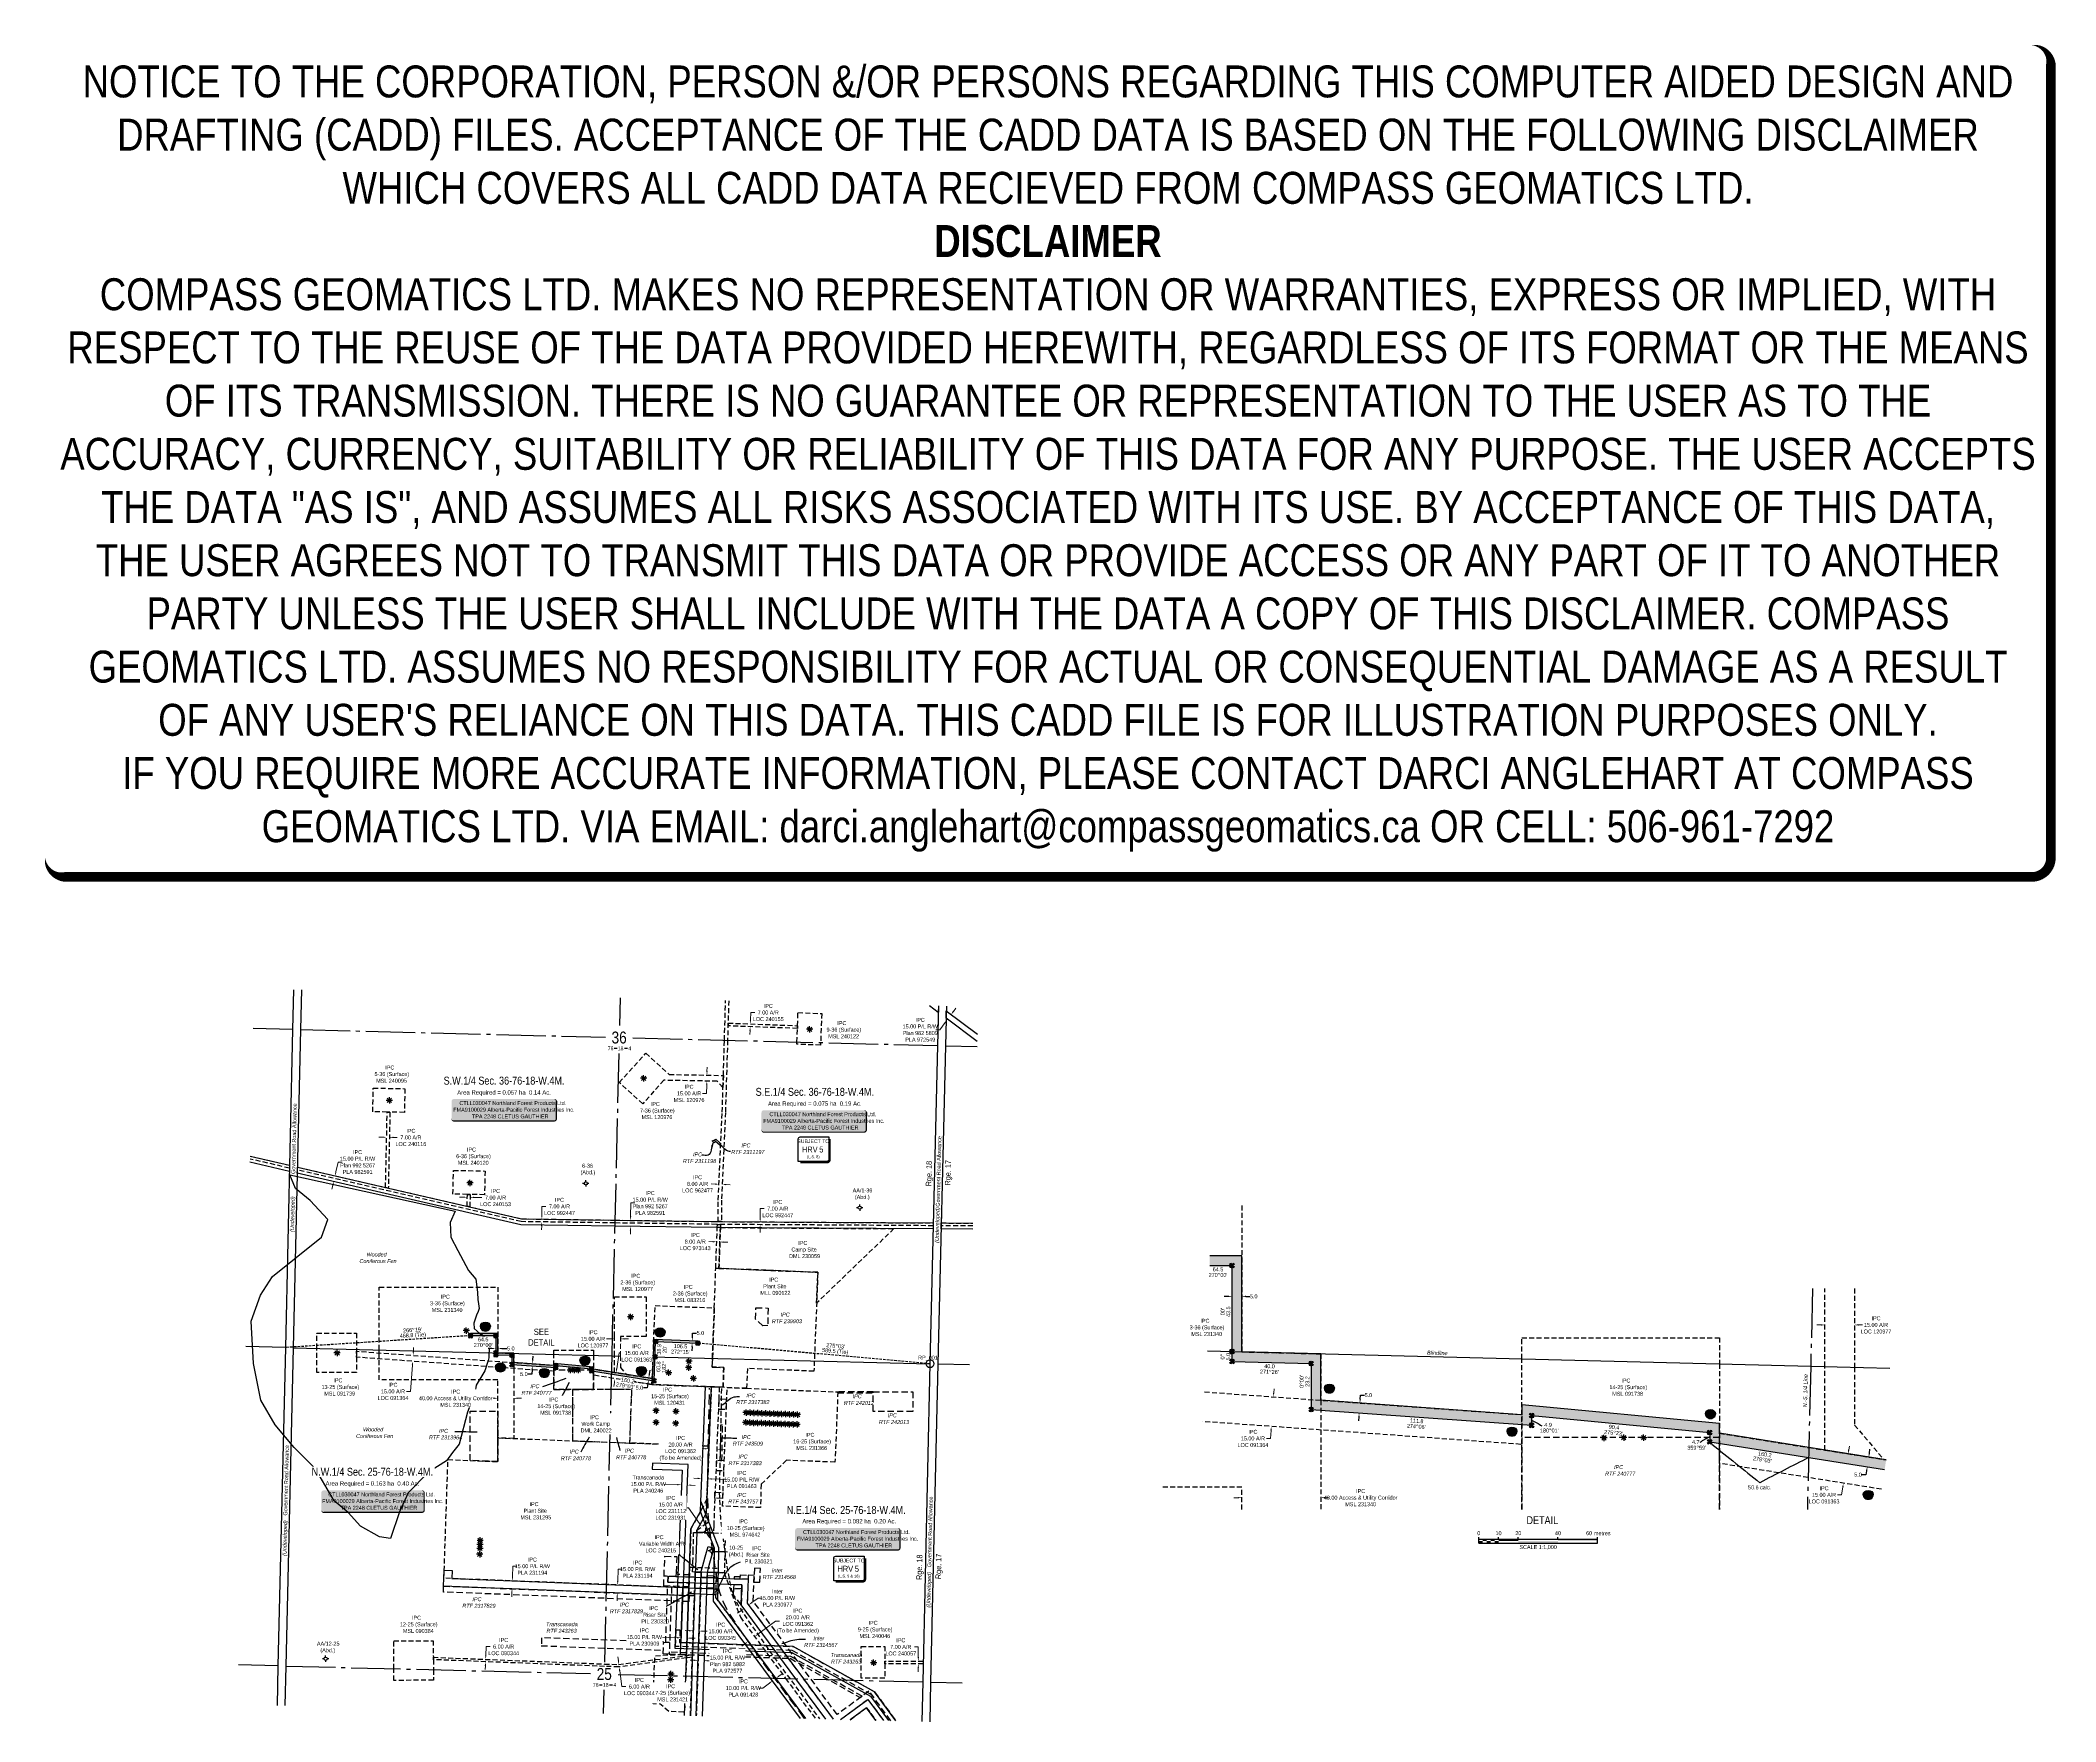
# Model space of a CAD drawing. Extents: x 394144 to 399238, y 6164209 to 6168457.
import ezdxf
from ezdxf.enums import TextEntityAlignment as Align

# ---------------------------------------------------------------- set-up
doc = ezdxf.new("R2010")
doc.units = 0
doc.header["$LTSCALE"] = 5
doc.header["$PDSIZE"] = 0.5
for name, pattern in [('foc-ACCESSROAD', [3.75, 2.5, -1.25]), ('foc-QUARTERLINE', [33, 25, -3, 2, -3]), ('foc-TIELINE', [1.875, 1.25, -0.625]), ('HIDDEN2', [4.7625, 3.175, -1.5875])]:
    doc.linetypes.add(name, pattern=pattern)
doc.layers.get('Defpoints').update_dxf_attribs({"color": 9})
for name, color, linetype in [('10', 1, 'Continuous'), ('35', 37, 'Continuous'), ('9', 3, 'Continuous'), ('AS-SURFACE IMPACT', 7, 'Continuous'), ('C-AR', 13, 'foc-ACCESSROAD'), ('C-RW', 13, 'Continuous'), ('C-SYMBOL', 7, 'Continuous'), ('C-WS', 13, 'foc-ACCESSROAD'), ('C-WS-S', 13, 'Continuous'), ('CG-NOTES', 7, 'Continuous'), ('CTW', 7, 'Continuous'), ('D-TXT', 6, 'Continuous'), ('DETAIL-T', 7, 'Continuous'), ('F-RW', 190, 'Continuous'), ('F-WS-S', 190, 'Continuous'), ('L-AREAREQUIRED', 7, 'Continuous'), ('L-BD', 7, 'Continuous'), ('L-BD1', 253, 'Continuous'), ('L-MON', 1, 'Continuous'), ('L-ROAD-T', 7, 'Continuous'), ('L-SEC', 7, 'Continuous'), ('L-SECLBL', 7, 'Continuous'), ('L-SECQ', 8, 'foc-QUARTERLINE'), ('L-TIE', 7, 'foc-TIELINE'), ('P-CROSSINGS', 250, 'Continuous'), ('P-PROPOSED', 10, 'Continuous'), ('P-PROPOSED-H', 21, 'Continuous'), ('P-TXT', 4, 'Continuous'), ('T-EXISTING TFA', 220, 'HIDDEN2'), ('T-EXISTING TFA-T', 220, 'Continuous'), ('WETLAND', 143, 'Continuous')]:
    doc.layers.add(name, color=color, linetype=linetype)
for name, color, linetype, lineweight in [('C-AR-T', 13, 'Continuous', 9), ('C-RW-T', 13, 'Continuous', 9), ('C-WS-T', 13, 'Continuous', 9), ('F-RW-T', 190, 'Continuous', 9), ('T-TEXT', 48, 'Continuous', 18)]:
    doc.layers.add(name, color=color, linetype=linetype, lineweight=lineweight)
doc.layers.add('DISCLAIMER', color=7, linetype='Continuous', plot=False)
doc.styles.add('100L', font='ARIALN.TTF', dxfattribs={"height": 11})
doc.styles.add('175L', font='ARIALN.TTF', dxfattribs={"height": 20})
doc.styles.add('80', font='ARIALN.TTF', dxfattribs={"height": 10})
doc.styles.add('80CG', font='ARIALN.TTF', dxfattribs={"height": 10})
doc.styles.add('80L', font='ARIALN.TTF', dxfattribs={"height": 10})
doc.styles.add('80LS', font='ARIALNI.TTF', dxfattribs={"height": 10})
doc.styles.add('Crossing', font='ARIALN.TTF', dxfattribs={"height": 10})
doc.styles.add('HRV', font='ARIALN.TTF', dxfattribs={"height": 3})
doc.styles.add('SIMPLEX', font='ARIALN.TTF')
doc.dimstyles.new('Compass 5 000', dxfattribs={"dimscale": 5, "dimtxt": 9, "dimasz": 2, "dimexe": 0.2, "dimexo": 0.0625, "dimgap": 0.5, "dimtad": 0, "dimtih": 1, "dimtoh": 1, "dimzin": 0, "dimdsep": 46, "dimtxsty": '80CG', "dimcen": 0.1, "dimse1": 1, "dimse2": 1, "dimclrd": 256, "dimclrt": 256, "dimaunit": 1, "dimadec": 4, "dimazin": 0, "dimtfac": 0.06, "dimtofl": 0, "dimtmove": 0, "dimatfit": 1, "dimfxl": 0.2, "dimtolj": 1, "dimtzin": 0, "dimlwd": -1, "dimarcsym": 0})

# ---------------------------------------------------------------- blocks, each defined once
blk = doc.blocks.new('L-SECLBL')
at = {"layer": '9', "color": 7}
for p, q in [((-5.1, -27.8), (-12.3, -27.8)), ((20.7, -27.8), (13.5, -27.8))]:
    blk.add_line(p, q, dxfattribs=at)
at = {"layer": '10', "color": 2, "style": 'SIMPLEX'}
blk.add_attdef('SEC', text='', height=30, dxfattribs=at).set_placement((0, 0), align=Align.MIDDLE)
at = {"layer": '10', "color": 5, "style": '80L'}
blk.add_attdef('TWP', text='', height=9.5, dxfattribs=at).set_placement((-14.4, -27.4), align=Align.MIDDLE_RIGHT)
blk.add_attdef('RGE', text='', height=9.5, dxfattribs=at).set_placement((3.6, -27.4), align=Align.MIDDLE_CENTER)
blk.add_attdef('MER', text='', height=9.5, dxfattribs=at).set_placement((23.2, -27.4), align=Align.MIDDLE_LEFT)
blk = doc.blocks.new('*U421')
h = blk.add_hatch(color=255)
edge = h.paths.add_edge_path()
edge.add_line((-126.5, -28.5), (126.5, -28.5))
edge.add_arc((126.5, -22.5), 6, 270, 360)
edge.add_line((132.5, -22.5), (132.5, 21))
edge.add_arc((126.5, 21), 6, 360, 450)
edge.add_line((126.5, 27), (-126.5, 27))
edge.add_arc((-126.5, 21), 6, 90, 180)
edge.add_line((-132.5, 21), (-132.5, -22.5))
edge.add_arc((-126.5, -22.5), 6, 180, 270)
at = {"color": 44, "flags": 128}
blk.add_lwpolyline([(-126.5, -28.5, 3, 3, 0), (126.5, -28.5, 3, 3, 0.414214), (132.5, -22.5, 3, 3, 0), (132.5, 21, 3, 0, 0.414214), (126.5, 27, 0, 0, 0), (-126.5, 27, 0, 0, 0.414214), (-132.5, 21, 0, 0, 0), (-132.5, -22.5, 0, 3, 0.414214)], format="xyseb", close=True, dxfattribs=at)
at = {"color": 44, "style": '80'}
blk.add_attdef('ENTER_TEXT_001', (-36, -5), '', height=10, dxfattribs=at)
blk = doc.blocks.new('HRV')
blk.add_lwpolyline([(-35.1, 31.6), (37.2, 31.6), (37.2, -25.5, -0.414214), (32.2, -30.5), (-40.1, -30.5), (-40.1, 26.6, -0.414214)], format="xyb", close=True)
at = {"const_width": 5, "flags": 128}
blk.add_lwpolyline([(-35.1, -33), (32.2, -33, 0.414214), (39.7, -25.5), (39.7, 26.6)], format="xyb", dxfattribs=at)
at = {"style": '80L'}
blk.add_text('SUBJECT TO', height=9.5, dxfattribs=at).set_placement((-2, 13.1), align=Align.BOTTOM_CENTER)
blk.add_attdef('(N.W.1/4 00)', text='', height=7.12, dxfattribs=at).set_placement((-2, -24.4), align=Align.BOTTOM_CENTER)
at = {"layer": 'CTW', "color": 3, "style": 'HRV'}
blk.add_text('HRV', height=15, dxfattribs=at).set_placement((-10.9, -0.2), align=Align.MIDDLE_CENTER)
blk.add_attdef('0', text='', height=15, dxfattribs=at).set_placement((18.3, -0.2), align=Align.MIDDLE_CENTER)
blk = doc.blocks.new('*U420')
h = blk.add_hatch(color=255)
edge = h.paths.add_edge_path()
edge.add_line((-124, -28.5), (124, -28.5))
edge.add_arc((124, -22.5), 6, 270, 360)
edge.add_line((130, -22.5), (130, 21))
edge.add_arc((124, 21), 6, 0, 90)
edge.add_line((124, 27), (-124, 27))
edge.add_arc((-124, 21), 6, 90, 180)
edge.add_line((-130, 21), (-130, -22.5))
edge.add_arc((-124, -22.5), 6, 180, 270)
at = {"color": 44, "flags": 128}
blk.add_lwpolyline([(-124, -28.5, 3, 3, 0), (124, -28.5, 3, 3, 0.414214), (130, -22.5, 3, 3, 0), (130, 21, 3, 0, 0.414214), (124, 27, 0, 0, 0), (-124, 27, 0, 0, 0.414214), (-130, 21, 0, 0, 0), (-130, -22.5, 0, 3, 0.414214)], format="xyseb", close=True, dxfattribs=at)
at = {"color": 44, "style": '80'}
blk.add_attdef('ENTER_TEXT_001', (-36, -5), '', height=10, dxfattribs=at)
blk = doc.blocks.new('*U422')
h = blk.add_hatch(color=255)
edge = h.paths.add_edge_path()
edge.add_line((-126.5, -28.5), (126.5, -28.5))
edge.add_arc((126.5, -22.5), 6, 270, 360)
edge.add_line((132.5, -22.5), (132.5, 21))
edge.add_arc((126.5, 21), 6, 0, 90)
edge.add_line((126.5, 27), (-126.5, 27))
edge.add_arc((-126.5, 21), 6, 90, 180)
edge.add_line((-132.5, 21), (-132.5, -22.5))
edge.add_arc((-126.5, -22.5), 6, 180, 270)
at = {"color": 44, "flags": 128}
blk.add_lwpolyline([(-126.5, -28.5, 3, 3, 0), (126.5, -28.5, 3, 3, 0.414214), (132.5, -22.5, 3, 3, 0), (132.5, 21, 3, 0, 0.414214), (126.5, 27, 0, 0, 0), (-126.5, 27, 0, 0, 0.414214), (-132.5, 21, 0, 0, 0), (-132.5, -22.5, 0, 3, 0.414214)], format="xyseb", close=True, dxfattribs=at)
at = {"color": 44, "style": '80'}
blk.add_attdef('ENTER_TEXT_001', (-36, -5), '', height=10, dxfattribs=at)
blk = doc.blocks.new('*U423')
h = blk.add_hatch(color=255)
edge = h.paths.add_edge_path()
edge.add_line((-126.5, -28.5), (126.5, -28.5))
edge.add_arc((126.5, -22.5), 6, 270, 360)
edge.add_line((132.5, -22.5), (132.5, 21))
edge.add_arc((126.5, 21), 6, 0, 90)
edge.add_line((126.5, 27), (-126.5, 27))
edge.add_arc((-126.5, 21), 6, 90, 180)
edge.add_line((-132.5, 21), (-132.5, -22.5))
edge.add_arc((-126.5, -22.5), 6, 180, 270)
at = {"color": 44, "flags": 128}
blk.add_lwpolyline([(-126.5, -28.5, 3, 3, 0), (126.5, -28.5, 3, 3, 0.414214), (132.5, -22.5, 3, 3, 0), (132.5, 21, 3, 0, 0.414214), (126.5, 27, 0, 0, 0), (-126.5, 27, 0, 0, 0.414214), (-132.5, 21, 0, 0, 0), (-132.5, -22.5, 0, 3, 0.414214)], format="xyseb", close=True, dxfattribs=at)
at = {"color": 44, "style": '80'}
blk.add_attdef('ENTER_TEXT_001', (-36, -5), '', height=10, dxfattribs=at)
blk = doc.blocks.new('*D424')
at = {"layer": 'C-AR-T', "transparency": 16777216}
for p, q in [((395605.3, 6164362.9), (395604, 6164372.8)), ((395608.8, 6164337.1), (395614.1, 6164297.4)), ((395614.1, 6164297.4), (395624.1, 6164297.4))]:
    blk.add_line(p, q, dxfattribs=at)
for points in [[(395607, 6164363.1), (395603.7, 6164362.6), (395606.7, 6164352.9)], [(395610.4, 6164337.3), (395607.1, 6164336.9), (395607.5, 6164347)]]:
    blk.add_solid(points, dxfattribs=at)
at = {"layer": 'Defpoints', "color": 0, "transparency": 16777216}
for p in [(395606.7, 6164352.9), (395672.6, 6164361.7), (395673.4, 6164355.8)]:
    blk.add_point(p, dxfattribs=at)
at = {"layer": 'C-AR-T', "transparency": 16777216, "insert": (395658.4, 6164297.4), "char_height": 10, "attachment_point": 5, "style": '80CG'}
blk.add_mtext('\\A1;IPC\\P6.00 A/R\\PLOC 090344', dxfattribs=at)
blk = doc.blocks.new('*D425')
at = {"layer": 'C-AR-T', "transparency": 16777216}
for p, q in [((395784.5, 6164438.6), (395774.5, 6164439)), ((395819.5, 6164437.4), (395829.5, 6164437.1))]:
    blk.add_line(p, q, dxfattribs=at)
for points in [[(395784.6, 6164440.3), (395784.5, 6164436.9), (395794.5, 6164438.3)], [(395819.6, 6164439.1), (395819.5, 6164435.7), (395809.5, 6164437.8)]]:
    blk.add_solid(points, dxfattribs=at)
at = {"layer": 'Defpoints', "color": 0, "transparency": 16777216}
for p in [(395793.8, 6164418), (395794.5, 6164438.3), (395808.8, 6164417.5)]:
    blk.add_point(p, dxfattribs=at)
at = {"layer": 'C-AR-T', "transparency": 16777216, "insert": (395863.8, 6164437.1), "char_height": 10, "attachment_point": 5, "style": '80CG'}
blk.add_mtext('\\A1;IPC\\P15.00 A/R\\PLOC 090345', dxfattribs=at)
blk = doc.blocks.new('*D426')
at = {"layer": 'C-AR-T', "transparency": 16777216}
for p, q in [((395601, 6165100.2), (395607.4, 6165140.3)), ((395607.4, 6165140.3), (395617.4, 6165140.3)), ((395595.5, 6165065.7), (395593.9, 6165055.8))]:
    blk.add_line(p, q, dxfattribs=at)
for points in [[(395593.8, 6165065.9), (395597.1, 6165065.4), (395597.1, 6165075.5)], [(395599.4, 6165100.5), (395602.6, 6165100), (395599.4, 6165090.4)]]:
    blk.add_solid(points, dxfattribs=at)
at = {"layer": 'Defpoints', "color": 0, "transparency": 16777216}
for p in [(395597.1, 6165075.5), (395607.4, 6165073.9), (395609.7, 6165088.7)]:
    blk.add_point(p, dxfattribs=at)
at = {"layer": 'C-AR-T', "transparency": 16777216, "insert": (395651.7, 6165140.3), "char_height": 10, "attachment_point": 5, "style": '80CG', "bg_fill": 3, "box_fill_scale": 1.1, "bg_fill_color": 256, "bg_fill_true_color": 13158600, "bg_fill_transparency": 0}
blk.add_mtext('\\A1;IPC\\P15.00 A/R\\PLOC 091363', dxfattribs=at)
blk = doc.blocks.new('*D427')
at = {"layer": 'C-AR-T', "transparency": 16777216}
for p, q in [((395824, 6164898.5), (395808.9, 6164899.1)), ((395863.8, 6164896.9), (395873.8, 6164896.5))]:
    blk.add_line(p, q, dxfattribs=at)
for points in [[(395824.1, 6164900.1), (395824, 6164896.8), (395834, 6164898.1)], [(395863.8, 6164898.6), (395863.7, 6164895.2), (395853.8, 6164897.3)]]:
    blk.add_solid(points, dxfattribs=at)
at = {"layer": 'Defpoints', "color": 0, "transparency": 16777216}
for p in [(395834, 6164898.1), (395831, 6164822.2), (395850.7, 6164821.4)]:
    blk.add_point(p, dxfattribs=at)
at = {"layer": 'C-AR-T', "transparency": 16777216, "insert": (395762.5, 6164899.1), "char_height": 10, "attachment_point": 5, "style": '80CG', "bg_fill": 3, "box_fill_scale": 1.1, "bg_fill_color": 256, "bg_fill_true_color": 13158600, "bg_fill_transparency": 0}
blk.add_mtext('\\A1;IPC\\P20.00 A/R\\PLOC 091362\\P(To be Amended)', dxfattribs=at)
blk = doc.blocks.new('*D428')
at = {"layer": 'C-AR-T', "transparency": 16777216}
for p, q in [((395957.8, 6164429.6), (396002.5, 6164462.7)), ((396002.5, 6164462.7), (396012.5, 6164462.7)), ((395925.6, 6164405.8), (395917.6, 6164399.9))]:
    blk.add_line(p, q, dxfattribs=at)
for points in [[(395924.6, 6164407.2), (395926.6, 6164404.5), (395933.7, 6164411.8)], [(395956.8, 6164431), (395958.8, 6164428.3), (395949.8, 6164423.7)]]:
    blk.add_solid(points, dxfattribs=at)
at = {"layer": 'Defpoints', "color": 0, "transparency": 16777216}
for p in [(395949.8, 6164423.7), (395977.6, 6164352.5), (395993.7, 6164364.4)]:
    blk.add_point(p, dxfattribs=at)
at = {"layer": 'C-AR-T', "transparency": 16777216, "insert": (396058.8, 6164462.7), "char_height": 10, "attachment_point": 5, "style": '80CG'}
blk.add_mtext('\\A1;IPC\\P20.00 A/R\\PLOC 091362\\P(To be Amended)', dxfattribs=at)
blk = doc.blocks.new('*D429')
at = {"layer": 'C-AR-T', "transparency": 16777216}
for p, q in [((395782.2, 6164749.1), (395772.2, 6164749.1)), ((395810.4, 6164709.6), (395782.2, 6164749.1)), ((395830.7, 6164681.2), (395836.5, 6164673))]:
    blk.add_line(p, q, dxfattribs=at)
for points in [[(395811.7, 6164710.6), (395809, 6164708.6), (395816.2, 6164701.5)], [(395832.1, 6164682.1), (395829.4, 6164680.2), (395824.9, 6164689.3)]]:
    blk.add_solid(points, dxfattribs=at)
at = {"layer": 'Defpoints', "color": 0, "transparency": 16777216}
for p in [(395816.2, 6164701.5), (395820.7, 6164704.7), (395829.4, 6164692.5)]:
    blk.add_point(p, dxfattribs=at)
at = {"layer": 'C-AR-T', "transparency": 16777216, "insert": (395737.9, 6164749.1), "char_height": 10, "attachment_point": 5, "style": '80CG', "bg_fill": 3, "box_fill_scale": 1.1, "bg_fill_color": 256, "bg_fill_true_color": 13158600, "bg_fill_transparency": 0}
blk.add_mtext('\\A1;IPC\\P15.00 A/R\\PLOC 231112\\PLOC 231931', dxfattribs=at)
blk = doc.blocks.new('*D430')
at = {"layer": 'C-AR-T', "transparency": 16777216}
for p, q in [((396363.4, 6164397.7), (396353.4, 6164397.7)), ((396363.4, 6164371.9), (396363.4, 6164397.7)), ((396363.4, 6164344.9), (396363.4, 6164334.9))]:
    blk.add_line(p, q, dxfattribs=at)
for points in [[(396365.1, 6164371.9), (396361.7, 6164371.9), (396363.4, 6164361.9)], [(396365.1, 6164344.9), (396361.7, 6164344.9), (396363.4, 6164354.9)]]:
    blk.add_solid(points, dxfattribs=at)
at = {"layer": 'Defpoints', "color": 0, "transparency": 16777216}
for p in [(396313.3, 6164361.9), (396313.3, 6164354.9), (396363.4, 6164361.9)]:
    blk.add_point(p, dxfattribs=at)
at = {"layer": 'C-AR-T', "transparency": 16777216, "insert": (396319.1, 6164397.7), "char_height": 10, "attachment_point": 5, "style": '80CG'}
blk.add_mtext('\\A1;IPC\\P7.00 A/R\\PLOC 240057', dxfattribs=at)
blk = doc.blocks.new('*D431')
at = {"layer": 'C-AR-T', "transparency": 16777216}
for p, q in [((395585.5, 6165176), (395575.5, 6165176)), ((395620.5, 6165176), (395630.5, 6165176))]:
    blk.add_line(p, q, dxfattribs=at)
for points in [[(395585.5, 6165177.7), (395585.5, 6165174.3), (395595.5, 6165176)], [(395620.5, 6165177.7), (395620.5, 6165174.3), (395610.5, 6165176)]]:
    blk.add_solid(points, dxfattribs=at)
at = {"layer": 'Defpoints', "color": 0, "transparency": 16777216}
for p in [(395595.5, 6165176), (395595.5, 6165167.4), (395610.5, 6165167.4)]:
    blk.add_point(p, dxfattribs=at)
at = {"layer": 'C-AR-T', "transparency": 16777216, "insert": (395541.2, 6165176), "char_height": 10, "attachment_point": 5, "style": '80CG'}
blk.add_mtext('\\A1;IPC\\P15.00 A/R\\PLOC 120977', dxfattribs=at)
blk = doc.blocks.new('*D432')
at = {"layer": 'C-AR-T', "transparency": 16777216}
for p, q in [((395270.2, 6164376.2), (395271.1, 6164398.4)), ((395271.1, 6164398.4), (395281.1, 6164398.4)), ((395269.2, 6164350.2), (395268.8, 6164340.2))]:
    blk.add_line(p, q, dxfattribs=at)
for points in [[(395267.5, 6164350.3), (395270.9, 6164350.2), (395269.6, 6164360.2)], [(395268.5, 6164376.3), (395271.9, 6164376.2), (395269.8, 6164366.2)]]:
    blk.add_solid(points, dxfattribs=at)
at = {"layer": 'Defpoints', "color": 0, "transparency": 16777216}
for p in [(395269.8, 6164366.2), (395352.4, 6164357), (395352.7, 6164363)]:
    blk.add_point(p, dxfattribs=at)
at = {"layer": 'C-AR-T', "transparency": 16777216, "insert": (395315.4, 6164398.4), "char_height": 10, "attachment_point": 5, "style": '80CG'}
blk.add_mtext('\\A1;IPC\\P6.00 A/R\\PLOC 090344', dxfattribs=at)
blk = doc.blocks.new('*D433')
at = {"layer": 'C-AR-T', "transparency": 16777216}
for p, q in [((395084.7, 6165109.4), (395079.9, 6165043.2)), ((395087.2, 6165144.3), (395087.9, 6165154.3)), ((395079.9, 6165043.2), (395069.9, 6165043.2))]:
    blk.add_line(p, q, dxfattribs=at)
for points in [[(395083, 6165109.6), (395086.3, 6165109.3), (395085.4, 6165119.4)], [(395085.5, 6165144.5), (395088.8, 6165144.2), (395086.5, 6165134.4)]]:
    blk.add_solid(points, dxfattribs=at)
at = {"layer": 'Defpoints', "color": 0, "transparency": 16777216}
for p in [(395085.4, 6165119.4), (395179.9, 6165112.6), (395180.9, 6165127.6)]:
    blk.add_point(p, dxfattribs=at)
at = {"layer": 'C-AR-T', "transparency": 16777216, "insert": (395035.6, 6165043.2), "char_height": 10, "attachment_point": 5, "style": '80CG'}
blk.add_mtext('\\A1;IPC\\P15.00 A/R\\PLOC 091364', dxfattribs=at)
blk = doc.blocks.new('*D434')
at = {"layer": 'C-AR-T', "transparency": 16777216}
for p, q in [((395849.7, 6165567.2), (395839.7, 6165567.6)), ((395877.6, 6165565.9), (395887.6, 6165565.4))]:
    blk.add_line(p, q, dxfattribs=at)
for points in [[(395849.7, 6165568.8), (395849.6, 6165565.5), (395859.7, 6165566.7)], [(395877.7, 6165567.6), (395877.6, 6165564.2), (395867.6, 6165566.3)]]:
    blk.add_solid(points, dxfattribs=at)
at = {"layer": 'Defpoints', "color": 0, "transparency": 16777216}
for p in [(395859.6, 6165564.5), (395859.7, 6165566.7), (395867.5, 6165564.1)]:
    blk.add_point(p, dxfattribs=at)
at = {"layer": 'C-AR-T', "transparency": 16777216, "insert": (395805.4, 6165567.6), "char_height": 10, "attachment_point": 5, "style": '80CG'}
blk.add_mtext('\\A1;IPC\\P8.00 A/R\\PLOC 962477', dxfattribs=at)
blk = doc.blocks.new('*D435')
at = {"layer": 'C-AR-T', "transparency": 16777216}
for p, q in [((395843.9, 6165421.4), (395833.9, 6165421.8)), ((395871.8, 6165420.4), (395881.8, 6165420.1))]:
    blk.add_line(p, q, dxfattribs=at)
for points in [[(395843.9, 6165423.1), (395843.8, 6165419.8), (395853.8, 6165421.1)], [(395871.9, 6165422.1), (395871.8, 6165418.8), (395861.8, 6165420.8)]]:
    blk.add_solid(points, dxfattribs=at)
at = {"layer": 'Defpoints', "color": 0, "transparency": 16777216}
for p in [(395853.8, 6165421.1), (395854.1, 6165427), (395862.1, 6165426.7)]:
    blk.add_point(p, dxfattribs=at)
at = {"layer": 'C-AR-T', "transparency": 16777216, "insert": (395799.6, 6165421.8), "char_height": 10, "attachment_point": 5, "style": '80CG'}
blk.add_mtext('\\A1;IPC\\P8.00 A/R\\PLOC 973143', dxfattribs=at)
blk = doc.blocks.new('*D436')
at = {"layer": 'C-AR-T', "transparency": 16777216}
for p, q in [((395963.7, 6165481.6), (395963.8, 6165505)), ((395963.8, 6165505), (395973.8, 6165505)), ((395963.5, 6165454.6), (395963.4, 6165444.6))]:
    blk.add_line(p, q, dxfattribs=at)
for points in [[(395961.8, 6165454.6), (395965.2, 6165454.6), (395963.6, 6165464.6)], [(395962, 6165481.6), (395965.4, 6165481.6), (395963.6, 6165471.6)]]:
    blk.add_solid(points, dxfattribs=at)
at = {"layer": 'Defpoints', "color": 0, "transparency": 16777216}
for p in [(395963.6, 6165471.6), (395971.3, 6165471.5), (395971.3, 6165464.5)]:
    blk.add_point(p, dxfattribs=at)
at = {"layer": 'C-AR-T', "transparency": 16777216, "insert": (396008.1, 6165505), "char_height": 10, "attachment_point": 5, "style": '80CG'}
blk.add_mtext('\\A1;IPC\\P7.00 A/R\\PLOC 992447', dxfattribs=at)
blk = doc.blocks.new('*D437')
at = {"layer": 'C-AR-T', "transparency": 16777216}
for p, q in [((395829.3, 6165852.4), (395829.5, 6165862.4)), ((395828.3, 6165796.2), (395818.3, 6165796.2)), ((395828.7, 6165817.4), (395828.3, 6165796.2))]:
    blk.add_line(p, q, dxfattribs=at)
for points in [[(395827, 6165817.4), (395830.4, 6165817.4), (395828.9, 6165827.4)], [(395827.7, 6165852.4), (395831, 6165852.4), (395829.2, 6165842.4)]]:
    blk.add_solid(points, dxfattribs=at)
at = {"layer": 'Defpoints', "color": 0, "transparency": 16777216}
for p in [(395799.1, 6165827.9), (395799.3, 6165842.9), (395828.9, 6165827.4)]:
    blk.add_point(p, dxfattribs=at)
at = {"layer": 'C-AR-T', "transparency": 16777216, "insert": (395784, 6165796.2), "char_height": 10, "attachment_point": 5, "style": '80CG'}
blk.add_mtext('\\A1;IPC\\P15.00 A/R\\PMSL 120976', dxfattribs=at)
blk = doc.blocks.new('*D438')
at = {"layer": 'C-AR-T', "transparency": 16777216}
for p, q in [((395939.1, 6165981.7), (395939.8, 6166000.6)), ((395939.8, 6166000.6), (395949.8, 6166000.6)), ((395938.1, 6165954.8), (395937.7, 6165944.8))]:
    blk.add_line(p, q, dxfattribs=at)
for points in [[(395937.4, 6165981.8), (395940.7, 6165981.7), (395938.7, 6165971.8)], [(395936.4, 6165954.8), (395939.7, 6165954.7), (395938.5, 6165964.8)]]:
    blk.add_solid(points, dxfattribs=at)
at = {"layer": 'Defpoints', "color": 0, "transparency": 16777216}
for p in [(395938.7, 6165971.8), (395946, 6165971.5), (395945.8, 6165964.5)]:
    blk.add_point(p, dxfattribs=at)
at = {"layer": 'C-AR-T', "transparency": 16777216, "insert": (395984.1, 6166000.6), "char_height": 10, "width": 354.901, "attachment_point": 5, "style": '80CG'}
blk.add_mtext('\\A1;IPC\\P7.00 A/R\\PLOC 240155', dxfattribs=at)
blk = doc.blocks.new('*D439')
at = {"layer": 'C-AR-T', "transparency": 16777216}
for p, q in [((395636.3, 6165485.4), (395636.7, 6165519.3)), ((395636.7, 6165519.3), (395646.7, 6165519.3)), ((395635.8, 6165450.4), (395635.6, 6165440.4))]:
    blk.add_line(p, q, dxfattribs=at)
for points in [[(395634.6, 6165485.4), (395637.9, 6165485.3), (395636.1, 6165475.4)], [(395634.1, 6165450.4), (395637.4, 6165450.4), (395635.9, 6165460.4)]]:
    blk.add_solid(points, dxfattribs=at)
at = {"layer": 'Defpoints', "color": 0, "transparency": 16777216}
for p in [(395636.1, 6165475.4), (395676.7, 6165474.8), (395676.4, 6165459.8)]:
    blk.add_point(p, dxfattribs=at)
at = {"layer": 'C-AR-T', "transparency": 16777216, "insert": (395685.8, 6165519.3), "char_height": 10, "attachment_point": 5, "style": '80CG'}
blk.add_mtext('\\A1;IPC\\P15.00 P/L R/W\\PPlan 992 5267\\PPLA 982591', dxfattribs=at)
blk = doc.blocks.new('*D440')
at = {"layer": 'C-AR-T', "transparency": 16777216}
for p, q in [((394891.3, 6165597.8), (394897.1, 6165622.8)), ((394897.1, 6165622.8), (394907.1, 6165622.8)), ((394883.4, 6165563.7), (394881.2, 6165554))]:
    blk.add_line(p, q, dxfattribs=at)
for points in [[(394881.8, 6165564.1), (394885.1, 6165563.3), (394885.7, 6165573.5)], [(394889.7, 6165598.2), (394892.9, 6165597.4), (394889.1, 6165588.1)]]:
    blk.add_solid(points, dxfattribs=at)
at = {"layer": 'Defpoints', "color": 0, "transparency": 16777216}
for p in [(394885.7, 6165573.5), (395322.4, 6165472.6), (395325.8, 6165487.3)]:
    blk.add_point(p, dxfattribs=at)
at = {"layer": 'C-AR-T', "transparency": 16777216, "insert": (394946.2, 6165622.8), "char_height": 10, "attachment_point": 5, "style": '80CG'}
blk.add_mtext('\\A1;IPC\\P15.00 P/L R/W\\PPlan 992 5267\\PPLA 982591', dxfattribs=at)
blk = doc.blocks.new('*D441')
at = {"layer": 'C-AR-T', "transparency": 16777216}
for p, q in [((395411.5, 6165461.5), (395411.4, 6165451.5)), ((395411.9, 6165488.5), (395412.2, 6165510.6)), ((395412.2, 6165510.6), (395422.2, 6165510.6))]:
    blk.add_line(p, q, dxfattribs=at)
for points in [[(395409.9, 6165461.6), (395413.2, 6165461.5), (395411.7, 6165471.5)], [(395410.3, 6165488.6), (395413.6, 6165488.5), (395411.8, 6165478.5)]]:
    blk.add_solid(points, dxfattribs=at)
at = {"layer": 'Defpoints', "color": 0, "transparency": 16777216}
for p in [(395411.8, 6165478.5), (395418.9, 6165471.4), (395419, 6165478.4)]:
    blk.add_point(p, dxfattribs=at)
at = {"layer": 'C-AR-T', "transparency": 16777216, "insert": (395456.5, 6165510.6), "char_height": 10, "attachment_point": 5, "style": '80CG'}
blk.add_mtext('\\A1;IPC\\P7.00 A/R\\PLOC 992447', dxfattribs=at)
blk = doc.blocks.new('*D442')
at = {"layer": 'C-AR-T', "transparency": 16777216}
for p, q in [((395009.6, 6165685.7), (394999.6, 6165685.9)), ((395036.6, 6165685.1), (395046.6, 6165684.9))]:
    blk.add_line(p, q, dxfattribs=at)
for points in [[(395009.6, 6165687.3), (395009.6, 6165684), (395019.6, 6165685.4)], [(395036.6, 6165686.7), (395036.5, 6165683.4), (395026.6, 6165685.3)]]:
    blk.add_solid(points, dxfattribs=at)
at = {"layer": 'Defpoints', "color": 0, "transparency": 16777216}
for p in [(395019.6, 6165685.2), (395026.6, 6165685.3), (395026.6, 6165685)]:
    blk.add_point(p, dxfattribs=at)
at = {"layer": 'C-AR-T', "transparency": 16777216, "insert": (395080.9, 6165684.9), "char_height": 10, "attachment_point": 5, "style": '80CG'}
blk.add_mtext('\\A1;IPC\\P7.00 A/R\\PLOC 240116', dxfattribs=at)
blk = doc.blocks.new('*D443')
at = {"layer": 'C-AR-T', "transparency": 16777216}
for p, q in [((395213.4, 6165534.1), (395203.4, 6165534.3)), ((395240.4, 6165533.5), (395260.5, 6165533))]:
    blk.add_line(p, q, dxfattribs=at)
for points in [[(395213.5, 6165535.7), (395213.4, 6165532.4), (395223.4, 6165533.9)], [(395240.5, 6165535.1), (395240.4, 6165531.8), (395230.4, 6165533.7)]]:
    blk.add_solid(points, dxfattribs=at)
at = {"layer": 'Defpoints', "color": 0, "transparency": 16777216}
for p in [(395223.4, 6165530.7), (395230.4, 6165533.7), (395230.4, 6165530.5)]:
    blk.add_point(p, dxfattribs=at)
at = {"layer": 'C-AR-T', "transparency": 16777216, "insert": (395294.8, 6165533), "char_height": 10, "attachment_point": 5, "style": '80CG'}
blk.add_mtext('\\A1;IPC\\P7.00 A/R\\PLOC 240153', dxfattribs=at)
blk = doc.blocks.new('*D444')
at = {"layer": 'C-RW-T', "transparency": 16777216}
for p, q in [((395797, 6164363.8), (395787, 6164364.2)), ((395831.9, 6164362.6), (395841.9, 6164362.3))]:
    blk.add_line(p, q, dxfattribs=at)
for points in [[(395797, 6164365.5), (395796.9, 6164362.2), (395807, 6164363.5)], [(395832, 6164364.3), (395831.9, 6164361), (395821.9, 6164363)]]:
    blk.add_solid(points, dxfattribs=at)
at = {"layer": 'Defpoints', "color": 0, "transparency": 16777216}
for p in [(395812.7, 6164531.5), (395827.7, 6164531), (395807, 6164363.5)]:
    blk.add_point(p, dxfattribs=at)
at = {"layer": 'C-RW-T', "transparency": 16777216, "insert": (395881, 6164362.3), "char_height": 10, "attachment_point": 5, "style": '80CG', "bg_fill": 3, "box_fill_scale": 1.1, "bg_fill_color": 256, "bg_fill_true_color": 13158600, "bg_fill_transparency": 0}
blk.add_mtext('\\A1;IPC\\P15.00 P/L R/W\\PPlan 982 5882\\PPLA 972577', dxfattribs=at)
blk = doc.blocks.new('*D445')
at = {"layer": 'C-RW-T', "transparency": 16777216}
for p, q in [((395970.2, 6164293.7), (395960.2, 6164293.7)), ((395987, 6164306.1), (395970.2, 6164293.7)), ((396011.1, 6164324), (396019.1, 6164329.9))]:
    blk.add_line(p, q, dxfattribs=at)
for points in [[(395986, 6164307.5), (395988, 6164304.8), (395995, 6164312.1)], [(396010.1, 6164325.3), (396012.1, 6164322.6), (396003.1, 6164318)]]:
    blk.add_solid(points, dxfattribs=at)
at = {"layer": 'Defpoints', "color": 0, "transparency": 16777216}
for p in [(395933.7, 6164394.9), (395941.8, 6164400.9), (395995, 6164312.1)]:
    blk.add_point(p, dxfattribs=at)
at = {"layer": 'C-RW-T', "transparency": 16777216, "insert": (395921.1, 6164293.7), "char_height": 10, "attachment_point": 5, "style": '80CG'}
blk.add_mtext('\\A1;IPC\\P10.00 P/L R/W^JPLA 091428', dxfattribs=at)
blk = doc.blocks.new('*D446')
at = {"layer": 'C-RW-T', "transparency": 16777216}
for p, q in [((395806, 6164823.4), (395796, 6164823.8)), ((395841, 6164822), (395878.2, 6164820.5))]:
    blk.add_line(p, q, dxfattribs=at)
for points in [[(395806.1, 6164825.1), (395806, 6164821.7), (395816, 6164823)], [(395841.1, 6164823.6), (395840.9, 6164820.3), (395831, 6164822.4)]]:
    blk.add_solid(points, dxfattribs=at)
at = {"layer": 'Defpoints', "color": 0, "transparency": 16777216}
for p in [(395816, 6164823), (395814.7, 6164791.1), (395829.7, 6164790.5)]:
    blk.add_point(p, dxfattribs=at)
at = {"layer": 'C-RW-T', "transparency": 16777216, "insert": (395917.2, 6164820.5), "char_height": 10, "attachment_point": 5, "style": '80CG'}
blk.add_mtext('\\A1;IPC\\P15.00 P/L R/W\\PPLA 091463', dxfattribs=at)
blk = doc.blocks.new('*D447')
at = {"layer": 'C-RW-T', "transparency": 16777216}
for p, q in [((395603.8, 6164564.1), (395605, 6164594.1)), ((395605, 6164594.1), (395615, 6164594.1)), ((395602.2, 6164524.1), (395601.9, 6164514.1))]:
    blk.add_line(p, q, dxfattribs=at)
for points in [[(395602.1, 6164564.1), (395605.5, 6164564), (395603.4, 6164554.1)], [(395600.6, 6164524.2), (395603.9, 6164524), (395602.6, 6164534.1)]]:
    blk.add_solid(points, dxfattribs=at)
at = {"layer": 'Defpoints', "color": 0, "transparency": 16777216}
for p in [(395642.9, 6164552.5), (395602.6, 6164534.1), (395642.1, 6164532.5)]:
    blk.add_point(p, dxfattribs=at)
at = {"layer": 'C-RW-T', "transparency": 16777216, "insert": (395654.1, 6164594.1), "char_height": 10, "attachment_point": 5, "style": '80CG'}
blk.add_mtext('\\A1;IPC\\P15.00 P/L R/W\\PPLA 231194', dxfattribs=at)
blk = doc.blocks.new('*D448')
at = {"layer": 'C-RW-T', "transparency": 16777216}
for p, q in [((395754.1, 6164421), (395710.3, 6164422.5)), ((395789.1, 6164419.8), (395799.1, 6164419.4))]:
    blk.add_line(p, q, dxfattribs=at)
for points in [[(395754.2, 6164422.6), (395754, 6164419.3), (395764.1, 6164420.6)], [(395789.1, 6164421.4), (395789, 6164418.1), (395779.1, 6164420.1)]]:
    blk.add_solid(points, dxfattribs=at)
at = {"layer": 'Defpoints', "color": 0, "transparency": 16777216}
for p in [(395765.3, 6164455.7), (395780.3, 6164455.2), (395764.1, 6164420.6)]:
    blk.add_point(p, dxfattribs=at)
at = {"layer": 'C-RW-T', "transparency": 16777216, "insert": (395671.2, 6164422.5), "char_height": 10, "attachment_point": 5, "style": '80CG', "bg_fill": 3, "box_fill_scale": 1.1, "bg_fill_color": 256, "bg_fill_true_color": 13158600, "bg_fill_transparency": 0}
blk.add_mtext('\\A1;IPC\\P15.00 P/L R/W\\PPLA 230909', dxfattribs=at)
blk = doc.blocks.new('*D449')
at = {"layer": 'C-RW-T', "transparency": 16777216}
for p, q in [((395337.6, 6164574.4), (395338.7, 6164601.6)), ((395338.7, 6164601.6), (395348.7, 6164601.6)), ((395336.1, 6164534.5), (395335.7, 6164524.5))]:
    blk.add_line(p, q, dxfattribs=at)
for points in [[(395336, 6164574.5), (395339.3, 6164574.4), (395337.3, 6164564.4)], [(395334.4, 6164534.5), (395337.7, 6164534.4), (395336.5, 6164544.5)]]:
    blk.add_solid(points, dxfattribs=at)
at = {"layer": 'Defpoints', "color": 0, "transparency": 16777216}
for p in [(395343, 6164564.2), (395336.5, 6164544.5), (395342.2, 6164544.2)]:
    blk.add_point(p, dxfattribs=at)
at = {"layer": 'C-RW-T', "transparency": 16777216, "insert": (395387.8, 6164601.6), "char_height": 10, "attachment_point": 5, "style": '80CG'}
blk.add_mtext('\\A1;IPC\\P15.00 P/L R/W\\PPLA 231194', dxfattribs=at)
blk = doc.blocks.new('*D450')
at = {"layer": 'C-RW-T', "transparency": 16777216}
for p, q in [((396431.2, 6165975.5), (396417.4, 6165957)), ((396452.2, 6166003.5), (396458.2, 6166011.6)), ((396417.4, 6165957), (396407.4, 6165957))]:
    blk.add_line(p, q, dxfattribs=at)
for points in [[(396429.9, 6165976.5), (396432.6, 6165974.5), (396437.2, 6165983.5)], [(396450.9, 6166004.5), (396453.6, 6166002.5), (396446.2, 6165995.5)]]:
    blk.add_solid(points, dxfattribs=at)
at = {"layer": 'Defpoints', "color": 0, "transparency": 16777216}
for p in [(396437.2, 6165983.5), (396450.3, 6165973.8), (396459.3, 6165985.8)]:
    blk.add_point(p, dxfattribs=at)
at = {"layer": 'C-RW-T', "transparency": 16777216, "insert": (396368.3, 6165957), "char_height": 10, "attachment_point": 5, "style": '80CG'}
blk.add_mtext('\\A1;IPC\\P15.00 P/L R/W\\PPlan 982 5809\\PPLA 972549', dxfattribs=at)
blk = doc.blocks.new('*D451')
at = {"layer": 'Defpoints', "color": 0, "transparency": 16777216}
for p in [(395934.6, 6164503.6), (395948.1, 6164460.2), (395960.1, 6164469.1)]:
    blk.add_point(p, dxfattribs=at)
at = {"layer": 'F-RW-T', "transparency": 16777216}
for p, q in [((395942.7, 6164509.5), (395958.4, 6164521.1)), ((395958.4, 6164521.1), (395968.4, 6164521.1)), ((395914.5, 6164488.7), (395906.5, 6164482.7))]:
    blk.add_line(p, q, dxfattribs=at)
for points in [[(395913.6, 6164490), (395915.5, 6164487.3), (395922.6, 6164494.6)], [(395941.7, 6164510.8), (395943.7, 6164508.2), (395934.6, 6164503.6)]]:
    blk.add_solid(points, dxfattribs=at)
at = {"layer": 'F-RW-T', "transparency": 16777216, "insert": (396007.5, 6164521.1), "char_height": 10, "attachment_point": 5, "style": '80CG'}
blk.add_mtext('\\A1;Inter\\P15.00 P/L R/W\\PPLA 230977', dxfattribs=at)
blk = doc.blocks.new('*D452')
at = {"layer": 'Defpoints', "color": 0, "transparency": 16777216}
for p in [(395733.5, 6165168.1), (395733.7, 6165173.1), (395791.8, 6165165.8)]:
    blk.add_point(p, dxfattribs=at)
at = {"layer": 'P-TXT', "transparency": 16777216}
for p, q in [((395791.4, 6165155.8), (395791, 6165145.8)), ((395792.3, 6165180.8), (395792.7, 6165190.8)), ((395792.7, 6165190.8), (395802.7, 6165190.8))]:
    blk.add_line(p, q, dxfattribs=at)
for points in [[(395789.7, 6165155.9), (395793, 6165155.7), (395791.8, 6165165.8)], [(395790.7, 6165180.8), (395794, 6165180.7), (395791.9, 6165170.8)]]:
    blk.add_solid(points, dxfattribs=at)
at = {"layer": 'P-TXT', "transparency": 16777216, "insert": (395812.7, 6165190.8), "char_height": 10, "attachment_point": 5, "style": '80CG'}
blk.add_mtext('\\A1;5.0', dxfattribs=at)
blk = doc.blocks.new('xing2')
h = blk.add_hatch(color=50)
h.dxf.hatch_style = 1
edge = h.paths.add_edge_path()
edge.add_ellipse((0, 0), major_axis=(-12.5, 0), ratio=0.816297, start_angle=0, end_angle=360)
h = blk.add_hatch(color=250)
h.dxf.hatch_style = 1
edge = h.paths.add_edge_path()
edge.add_ellipse((0, -2), major_axis=(-12.5, 0), ratio=0.816297, start_angle=0, end_angle=180)
edge.add_line((12.5, -2), (12.5, 0))
edge.add_ellipse((0, 0), major_axis=(-12.5, 0), ratio=0.816297, start_angle=0, end_angle=180, ccw=False)
edge.add_line((-12.5, 0), (-12.5, -2))
at = {"color": 250}
blk.add_ellipse((0, 0), major_axis=(-12.5, 0), ratio=0.816297, dxfattribs=at)
blk.add_ellipse((0, -2), major_axis=(-12.5, 0), ratio=0.816297, start_param=0, end_param=3.141593, dxfattribs=at)
at = {"color": 250, "style": 'Crossing'}
blk.add_attdef('CROSSING', text='', height=9, dxfattribs=at).set_placement((0.1, 0), align=Align.MIDDLE_CENTER)
at = {"color": 250, "style": 'Crossing', "flags": 1}
for tag, p in [('DESCRIPTION', (0.1, -25.8)), ('LOCATION', (0.1, -39.3)), ('DWG_REF', (0.1, -52.8)), ('OWNER', (0.1, -12.5))]:
    blk.add_attdef(tag, text='', height=9, dxfattribs=at).set_placement(p, align=Align.MIDDLE_CENTER)
blk = doc.blocks.new('GABD')
for p, q in [((-0.8, 0), (-1.6, 0)), ((0, 0.8), (0, 1.6)), ((1.6, 0), (0.8, 0)), ((0, -0.8), (0, -1.6))]:
    blk.add_line(p, q)
blk.add_circle((0, 0), 0.8)
blk = doc.blocks.new('GAS')
h = blk.add_hatch(color=255)
h.dxf.hatch_style = 1
edge = h.paths.add_edge_path()
edge.add_arc((0, 0), 0.9, 0, 360)
for p, q in [((-0.8, 0), (-1.6, 0)), ((-0.6, 0.6), (-1.1, 1.1)), ((0, 0.8), (0, 1.6)), ((0.6, 0.6), (1.1, 1.1)), ((1.6, 0), (0.8, 0)), ((-0.6, -0.6), (-1.1, -1.1)), ((0, -0.8), (0, -1.6)), ((1.1, -1.1), (0.6, -0.6))]:
    blk.add_line(p, q)
blk.add_circle((0, 0), 0.8)
blk = doc.blocks.new('*D469')
at = {"layer": 'C-AR-T', "transparency": 16777216}
for p, q in [((398644.7, 6165211.2), (398634.7, 6165211.2)), ((398739.7, 6165211.2), (398749.7, 6165211.2))]:
    blk.add_line(p, q, dxfattribs=at)
for points in [[(398644.7, 6165212.9), (398644.7, 6165209.5), (398654.7, 6165211.2)], [(398739.7, 6165212.9), (398739.7, 6165209.6), (398729.7, 6165211.2)]]:
    blk.add_solid(points, dxfattribs=at)
at = {"layer": 'Defpoints', "color": 0, "transparency": 16777216}
for p in [(398654.7, 6165277.5), (398729.7, 6165277.5), (398654.7, 6165211.2)]:
    blk.add_point(p, dxfattribs=at)
at = {"layer": 'C-AR-T', "transparency": 16777216, "insert": (398784, 6165211.2), "char_height": 10, "attachment_point": 5, "style": '80CG'}
blk.add_mtext('\\A1;IPC\\P15.00 A/R\\PLOC 120977', dxfattribs=at)
blk = doc.blocks.new('*D470')
at = {"layer": 'C-AR-T', "transparency": 16777216}
for p, q in [((397261.7, 6165039.5), (397262.4, 6165049.5)), ((397253.4, 6164924.4), (397243.4, 6164924.4)), ((397254.9, 6164944.8), (397253.4, 6164924.4))]:
    blk.add_line(p, q, dxfattribs=at)
for points in [[(397260, 6165039.6), (397263.3, 6165039.4), (397261, 6165029.5)], [(397253.2, 6164944.9), (397256.5, 6164944.6), (397255.6, 6164954.7)]]:
    blk.add_solid(points, dxfattribs=at)
at = {"layer": 'Defpoints', "color": 0, "transparency": 16777216}
for p in [(397214.3, 6165032.9), (397209, 6164958.1), (397255.6, 6164954.7)]:
    blk.add_point(p, dxfattribs=at)
at = {"layer": 'C-AR-T', "transparency": 16777216, "insert": (397209.1, 6164924.4), "char_height": 10, "attachment_point": 5, "style": '80CG'}
blk.add_mtext('\\A1;IPC\\P15.00 A/R\\PLOC 091364', dxfattribs=at)
blk = doc.blocks.new('*U315')
at = {"color": 0}
for p, q in [((-150, 0), (-150, 15)), ((-150, 10), (150.2, 10)), ((-150, 0), (150.2, 0)), ((-100, 10), (-100, 15)), ((-50, 10), (-50, 15)), ((50, 10), (50, 15)), ((150.2, 0), (150.2, 15))]:
    blk.add_line(p, q, dxfattribs=at)
for points in [[(-150, 5), (-140, 5), (-150, 0), (-140, 0)], [(-140, 10), (-130, 10), (-140, 5), (-130, 5)], [(-130, 5), (-120, 5), (-130, 0), (-120, 0)], [(-120, 10), (-110, 10), (-120, 5), (-110, 5)], [(-110, 5), (-100, 5), (-110, 0), (-100, 0)], [(-100, 10), (-50, 10), (-100, 5), (-50, 5)], [(-50, 5), (50, 5), (-50, 0), (50, 0)], [(50, 10), (150.2, 10), (50, 5), (150.2, 5)]]:
    blk.add_solid(points, dxfattribs=at)
at = {"color": 0, "style": '80'}
blk.add_text('metres', height=10, dxfattribs=at).set_placement((162.2, 20), align=Align.CENTER)
at = {"color": 0, "char_height": 10, "style": '80'}
for s, insert, attachment_point in [('0', (-150, 30.2), 2), ('10', (-100, 30.2), 2), ('20', (-50, 30.2), 2), ('40', (50, 30.2), 2), ('60', (136.7, 30.2), 3), ('SCALE 1:1,000', (0.1, -5), 2)]:
    blk.add_mtext(s, dxfattribs=dict(at, insert=insert, attachment_point=attachment_point))
blk = doc.blocks.new('*D477')
at = {"layer": 'C-AR-T', "transparency": 16777216}
for p, q in [((395290.8, 6165025.9), (395274.3, 6165025.9)), ((395350.8, 6165025.9), (395360.8, 6165025.9))]:
    blk.add_line(p, q, dxfattribs=at)
for points in [[(395290.8, 6165027.6), (395290.8, 6165024.3), (395300.8, 6165025.9)], [(395350.8, 6165027.6), (395350.8, 6165024.3), (395340.8, 6165025.9)]]:
    blk.add_solid(points, dxfattribs=at)
at = {"layer": 'Defpoints', "color": 0, "transparency": 16777216}
for p in [(395300.8, 6165025.9), (395300.8, 6164988.4), (395340.8, 6164988.4)]:
    blk.add_point(p, dxfattribs=at)
at = {"layer": 'C-AR-T', "transparency": 16777216, "insert": (395194.1, 6165025.9), "char_height": 10, "attachment_point": 5, "style": '80CG', "bg_fill": 3, "box_fill_scale": 1.1, "bg_fill_color": 256, "bg_fill_true_color": 13158600, "bg_fill_transparency": 0}
blk.add_mtext('\\A1;IPC\\P40.00 Access & Utility Corridor\\PMSL 231340', dxfattribs=at)
blk = doc.blocks.new('*D478')
at = {"layer": 'Defpoints', "color": 0, "transparency": 16777216}
for p in [(395764.7, 6164807.3), (395760.5, 6164701.8), (395775.4, 6164701.2)]:
    blk.add_point(p, dxfattribs=at)
at = {"layer": 'F-RW-T', "transparency": 16777216}
for p, q in [((395754.7, 6164807.7), (395720, 6164809)), ((395789.7, 6164806.3), (395799.7, 6164805.8))]:
    blk.add_line(p, q, dxfattribs=at)
for points in [[(395754.8, 6164809.3), (395754.6, 6164806), (395764.7, 6164807.3)], [(395789.7, 6164807.9), (395789.6, 6164804.6), (395779.7, 6164806.7)]]:
    blk.add_solid(points, dxfattribs=at)
at = {"layer": 'F-RW-T', "transparency": 16777216, "insert": (395680.9, 6164809), "char_height": 10, "attachment_point": 5, "style": '80CG'}
blk.add_mtext('\\A1;Transcanada\\P15.00 P/L R/W\\PPLA 240246', dxfattribs=at)
blk = doc.blocks.new('*D479')
at = {"layer": 'C-AR-T', "transparency": 16777216}
for p, q in [((397171.2, 6164774.7), (397161.2, 6164774.7)), ((397391.2, 6164774.7), (397401.2, 6164774.7))]:
    blk.add_line(p, q, dxfattribs=at)
for points in [[(397171.2, 6164776.4), (397171.2, 6164773), (397181.2, 6164774.7)], [(397391.2, 6164776.4), (397391.2, 6164773), (397381.2, 6164774.7)]]:
    blk.add_solid(points, dxfattribs=at)
at = {"layer": 'Defpoints', "color": 0, "transparency": 16777216}
for p in [(397181.2, 6164772.8), (397381.2, 6164774.7), (397381.2, 6164772.8)]:
    blk.add_point(p, dxfattribs=at)
at = {"layer": 'C-AR-T', "transparency": 16777216, "insert": (397481.4, 6164774.7), "char_height": 10, "attachment_point": 5, "style": '80CG'}
blk.add_mtext('\\A1;IPC\\P40.00 Access & Utility Corridor\\PMSL 231340', dxfattribs=at)
blk = doc.blocks.new('TEMP')
h = blk.add_hatch(color=255)
h.dxf.hatch_style = 1
h.paths.add_polyline_path([(0, 0.3), (-0.7, 1.2), (-0.7, 0.7), (-1.2, 0.7), (-0.3, 0), (-1.2, -0.7), (-0.7, -0.7), (-0.7, -1.2), (0, -0.3), (0.7, -1.2), (0.7, -0.7), (1.2, -0.7), (0.3, 0), (1.2, 0.7), (0.7, 0.7), (0.7, 1.2)])
h.paths.add_polyline_path([(0.6, 0.8), (0.6, 0.6), (0.8, 0.6), (0.1, 0), (0.8, -0.6), (0.6, -0.6), (0.6, -0.8), (0, -0.1), (-0.6, -0.8), (-0.6, -0.6), (-0.8, -0.6), (-0.1, 0), (-0.8, 0.6), (-0.6, 0.6), (-0.6, 0.8), (0, 0.1)], flags=16)
h = blk.add_hatch(color=1)
h.dxf.hatch_style = 1
h.paths.add_polyline_path([(0, 0.1), (-0.6, 0.8), (-0.6, 0.6), (-0.8, 0.6), (-0.1, 0), (-0.8, -0.6), (-0.6, -0.6), (-0.6, -0.8), (0, -0.1), (0.6, -0.8), (0.6, -0.6), (0.8, -0.6), (0.1, 0), (0.8, 0.6), (0.6, 0.6), (0.6, 0.8)])
at = {"color": 1}
for p, q in [((-0.1, 0), (0.1, 0)), ((0, 0.1), (0, -0.1))]:
    blk.add_line(p, q, dxfattribs=at)
at = {"color": 255, "flags": 128}
blk.add_lwpolyline([(-0.3, 0), (-1.2, 0.7), (-0.7, 0.7), (-0.7, 1.2), (0, 0.3), (0.7, 1.2), (0.7, 0.7), (1.2, 0.7), (0.3, 0), (1.2, -0.7), (0.7, -0.7), (0.7, -1.2), (0, -0.3), (-0.7, -1.2), (-0.7, -0.7), (-1.2, -0.7)], close=True, dxfattribs=at)
at = {"color": 1, "flags": 128}
blk.add_lwpolyline([(-0.1, 0), (-0.8, 0.6), (-0.6, 0.6), (-0.6, 0.8), (0, 0.1), (0.6, 0.8), (0.6, 0.6), (0.8, 0.6), (0.1, 0), (0.8, -0.6), (0.6, -0.6), (0.6, -0.8), (0, -0.1), (-0.6, -0.8), (-0.6, -0.6), (-0.8, -0.6)], close=True, dxfattribs=at)
blk = doc.blocks.new('*D480')
at = {"layer": 'Defpoints', "color": 0, "transparency": 16777216}
for p in [(397181.2, 6165283.4), (397156.2, 6165215), (397181.2, 6165215)]:
    blk.add_point(p, dxfattribs=at)
at = {"layer": 'P-TXT', "transparency": 16777216}
for p, q in [((397146.2, 6165283.4), (397136.2, 6165283.4)), ((397191.2, 6165283.4), (397201.2, 6165283.4))]:
    blk.add_line(p, q, dxfattribs=at)
for points in [[(397146.2, 6165285.1), (397146.2, 6165281.7), (397156.2, 6165283.4)], [(397191.2, 6165285.1), (397191.2, 6165281.7), (397181.2, 6165283.4)]]:
    blk.add_solid(points, dxfattribs=at)
at = {"layer": 'P-TXT', "transparency": 16777216, "insert": (397211.1, 6165283.4), "char_height": 10, "attachment_point": 5, "style": '80CG'}
blk.add_mtext('\\A1;5.0', dxfattribs=at)
blk = doc.blocks.new('*D481')
at = {"layer": 'Defpoints', "color": 0, "transparency": 16777216}
for p in [(398765.6, 6164877.2), (398773.5, 6164850.7), (398777.4, 6164875.3)]:
    blk.add_point(p, dxfattribs=at)
at = {"layer": 'P-TXT', "transparency": 16777216}
for p, q in [((398767.1, 6164887.1), (398768.7, 6164897)), ((398758.5, 6164832.8), (398748.5, 6164832.8)), ((398760.1, 6164842.7), (398758.5, 6164832.8))]:
    blk.add_line(p, q, dxfattribs=at)
for points in [[(398758.4, 6164842.9), (398761.7, 6164842.4), (398761.6, 6164852.6)], [(398765.5, 6164887.4), (398768.8, 6164886.9), (398765.6, 6164877.2)]]:
    blk.add_solid(points, dxfattribs=at)
at = {"layer": 'P-TXT', "transparency": 16777216, "insert": (398738.5, 6164832.8), "char_height": 10, "attachment_point": 5, "style": '80CG'}
blk.add_mtext('\\A1;5.0', dxfattribs=at)
blk = doc.blocks.new('*D482')
at = {"layer": 'Defpoints', "color": 0, "transparency": 16777216}
for p in [(397479.5, 6165013.8), (397505.2, 6165012), (397503.4, 6164987)]:
    blk.add_point(p, dxfattribs=at)
at = {"layer": 'P-TXT', "transparency": 16777216}
for p, q in [((397480.2, 6165023.8), (397480.9, 6165033.8)), ((397480.9, 6165033.8), (397490.9, 6165033.8)), ((397477, 6164978.9), (397476.3, 6164968.9))]:
    blk.add_line(p, q, dxfattribs=at)
for points in [[(397478.6, 6165023.9), (397481.9, 6165023.7), (397479.5, 6165013.8)], [(397475.4, 6164979), (397478.7, 6164978.8), (397477.7, 6164988.9)]]:
    blk.add_solid(points, dxfattribs=at)
at = {"layer": 'P-TXT', "transparency": 16777216, "insert": (397500.9, 6165033.8), "char_height": 10, "attachment_point": 5, "style": '80CG'}
blk.add_mtext('\\A1;5.0', dxfattribs=at)
blk = doc.blocks.new('*D483')
at = {"layer": 'Defpoints', "color": 0, "transparency": 16777216}
for p in [(395670.4, 6165073.9), (395671.2, 6165078.9), (395681.5, 6165072.2)]:
    blk.add_point(p, dxfattribs=at)
at = {"layer": 'P-TXT', "transparency": 16777216}
for p, q in [((395679.9, 6165062.3), (395678.4, 6165052.4)), ((395683.9, 6165087), (395685.4, 6165096.8)), ((395678.4, 6165052.4), (395668.4, 6165052.4))]:
    blk.add_line(p, q, dxfattribs=at)
for points in [[(395678.3, 6165062.5), (395681.6, 6165062), (395681.5, 6165072.2)], [(395682.2, 6165087.2), (395685.5, 6165086.7), (395682.3, 6165077.1)]]:
    blk.add_solid(points, dxfattribs=at)
at = {"layer": 'P-TXT', "transparency": 16777216, "insert": (395658.4, 6165052.4), "char_height": 10, "attachment_point": 5, "style": '80CG'}
blk.add_mtext('\\A1;5.0', dxfattribs=at)
blk = doc.blocks.new('*D484')
at = {"layer": 'Defpoints', "color": 0, "transparency": 16777216}
for p in [(395387.9, 6165107.7), (395388.5, 6165107.7), (395388.9, 6165112.7)]:
    blk.add_point(p, dxfattribs=at)
at = {"layer": 'P-TXT', "transparency": 16777216}
for p, q in [((395389, 6165122.7), (395389.7, 6165132.7)), ((395386.4, 6165087.1), (395376.4, 6165087.1)), ((395387.2, 6165097.8), (395386.4, 6165087.1))]:
    blk.add_line(p, q, dxfattribs=at)
for points in [[(395385.5, 6165097.9), (395388.9, 6165097.6), (395387.9, 6165107.7)], [(395387.3, 6165122.8), (395390.6, 6165122.6), (395388.3, 6165112.7)]]:
    blk.add_solid(points, dxfattribs=at)
at = {"layer": 'P-TXT', "transparency": 16777216, "insert": (395366.5, 6165087.1), "char_height": 10, "attachment_point": 5, "style": '80CG'}
blk.add_mtext('\\A1;5.0', dxfattribs=at)
blk = doc.blocks.new('*D485')
at = {"layer": 'C-AR-T', "transparency": 16777216}
for p, q in [((398715.1, 6164895.4), (398716.6, 6164905.3)), ((398700.1, 6164801.6), (398696.9, 6164781.8)), ((398696.9, 6164781.8), (398686.9, 6164781.8))]:
    blk.add_line(p, q, dxfattribs=at)
for points in [[(398713.4, 6164895.7), (398716.7, 6164895.2), (398713.5, 6164885.5)], [(398698.5, 6164801.9), (398701.8, 6164801.4), (398701.7, 6164811.5)]]:
    blk.add_solid(points, dxfattribs=at)
at = {"layer": 'Defpoints', "color": 0, "transparency": 16777216}
for p in [(398687.4, 6164889.7), (398675.6, 6164815.7), (398701.7, 6164811.5)]:
    blk.add_point(p, dxfattribs=at)
at = {"layer": 'C-AR-T', "transparency": 16777216, "insert": (398652.6, 6164781.8), "char_height": 10, "attachment_point": 5, "style": '80CG'}
blk.add_mtext('\\A1;IPC\\P15.00 A/R\\PLOC 091363', dxfattribs=at)
blk = doc.blocks.new('*D486')
at = {"layer": 'Defpoints', "color": 0, "transparency": 16777216}
for p in [(395295.8, 6165157.7), (395300.8, 6165157.7), (395300.8, 6165151.6)]:
    blk.add_point(p, dxfattribs=at)
at = {"layer": 'P-TXT', "transparency": 16777216}
for p, q in [((395285.8, 6165151.6), (395275.8, 6165151.6)), ((395310.8, 6165151.6), (395323.4, 6165151.6))]:
    blk.add_line(p, q, dxfattribs=at)
for points in [[(395285.8, 6165153.2), (395285.8, 6165149.9), (395295.8, 6165151.6)], [(395310.8, 6165153.2), (395310.8, 6165149.9), (395300.8, 6165151.6)]]:
    blk.add_solid(points, dxfattribs=at)
at = {"layer": 'P-TXT', "transparency": 16777216, "insert": (395333.4, 6165151.6), "char_height": 10, "attachment_point": 5, "style": '80CG'}
blk.add_mtext('\\A1;5.0', dxfattribs=at)
blk = doc.blocks.new('Disclaimer_Legal')
at = {"layer": 'DISCLAIMER', "color": 254, "flags": 128}
blk.add_lwpolyline([(-3612.9, -1104.6, 37.5, 37.5, 0), (4096.1, -1104.6, 37.5, 37.5, 0.414214), (4171.1, -1029.6, 37.5, 37.5, 0), (4171.1, 2078.7, 37.5, 0, 0.414214), (4096.1, 2153.7, 0, 0, 0), (-3612.9, 2153.7, 0, 0, 0.414214), (-3687.9, 2078.7, 0, 0, 0), (-3687.9, -1029.6, 0, 37.5, 0.414214)], format="xyseb", close=True, dxfattribs=at)
at = {"layer": 'DISCLAIMER', "color": 254, "insert": (241.6, 533.9), "char_height": 125, "width": 7717.568, "attachment_point": 5, "style": '80'}
blk.add_mtext('NOTICE TO THE CORPORATION, PERSON &/OR PERSONS REGARDING THIS COMPUTER AIDED DESIGN AND DRAFTING (CADD) FILES. ACCEPTANCE OF THE CADD DATA IS BASED ON THE FOLLOWING DISCLAIMER WHICH COVERS ALL CADD DATA RECIEVED FROM COMPASS GEOMATICS LTD.\\P{\\fArial Narrow|b1|i0|c0|p34;DISCLAIMER}\\PCOMPASS GEOMATICS LTD. MAKES NO REPRESENTATION OR WARRANTIES, EXPRESS OR IMPLIED, WITH RESPECT TO THE REUSE OF THE DATA PROVIDED HEREWITH, REGARDLESS OF ITS FORMAT OR THE MEANS OF ITS TRANSMISSION. THERE IS NO GUARANTEE OR REPRESENTATION TO THE USER AS TO THE ACCURACY, CURRENCY, SUITABILITY OR RELIABILITY OF THIS DATA FOR ANY PURPOSE. THE USER ACCEPTS THE DATA "AS IS", AND ASSUMES ALL RISKS ASSOCIATED WITH ITS USE. BY ACCEPTANCE OF THIS DATA, THE USER AGREES NOT TO TRANSMIT THIS DATA OR PROVIDE ACCESS OR ANY PART OF IT TO ANOTHER PARTY UNLESS THE USER SHALL INCLUDE WITH THE DATA A COPY OF THIS DISCLAIMER. COMPASS GEOMATICS LTD. ASSUMES NO RESPONSIBILITY FOR ACTUAL OR CONSEQUENTIAL DAMAGE AS A RESULT OF ANY USER\'S RELIANCE ON THIS DATA. THIS CADD FILE IS FOR ILLUSTRATION PURPOSES ONLY.\\PIF YOU REQUIRE MORE ACCURATE INFORMATION, PLEASE CONTACT DARCI ANGLEHART AT COMPASS GEOMATICS LTD. VIA EMAIL: darci.anglehart@compassgeomatics.ca OR CELL: 506-961-7292', dxfattribs=at)

msp = doc.modelspace()

# ---------------------------------------------------------------- hatches: boundary and pattern name
at = {"layer": 'P-PROPOSED-H'}
h = msp.add_hatch(color=256, dxfattribs=at)
h.dxf.hatch_style = 1
h.paths.add_polyline_path([(398809.632, 6164870.216), (398388.588, 6164937.336), (398388.584, 6164962.448), (397888.663, 6165009.576), (397888.658, 6164984.466), (397381.171, 6165020.863), (397381.171, 6165138.14), (397181.17, 6165143.174), (397181.17, 6165386.219), (397099.962, 6165386.219), (397099.961, 6165361.229), (397156.179, 6165361.228), (397156.179, 6165118.805), (397356.18, 6165113.771), (397356.18, 6164997.6), (397913.642, 6164957.619), (397913.648, 6164982.119), (398363.597, 6164939.702), (398363.6, 6164916.013), (398805.697, 6164845.537)])
h = msp.add_hatch(color=256, dxfattribs=at)
h.dxf.hatch_style = 1
h.paths.add_polyline_path([(395805.928, 6165165.221), (395806.125, 6165170.216), (395694.765, 6165174.61), (395690.738, 6165075.746), (395542.31, 6165099.408), (395542.309, 6165104.43), (395442.325, 6165113.856), (395442.324, 6165108.834), (395340.827, 6165116.113), (395340.826, 6165139.569), (395300.826, 6165140.575), (395300.826, 6165189.184), (395231.319, 6165189.185), (395231.319, 6165184.186), (395295.828, 6165184.186), (395295.828, 6165135.702), (395335.828, 6165134.695), (395335.828, 6165111.461), (395447.321, 6165103.464), (395447.322, 6165108.364), (395537.312, 6165099.881), (395537.312, 6165095.143), (395695.504, 6165069.925), (395699.556, 6165169.419)])

# ---------------------------------------------------------------- linework, layer by layer
at = {"layer": '35', "color": 3}
msp.add_circle((396392.911, 6165113.243), 9.996, dxfattribs=at)
at = {"layer": 'C-AR'}
for points in [[(395884.337, 6166030.444), (395881.331, 6165930.513), (395875.847, 6165748.258), (395865.853, 6165526.529), (395865.767, 6165472.213), (395857.77, 6165472.263), (395857.856, 6165526.712), (395867.858, 6165748.601), (395869.748, 6165811.434), (395870.663, 6165841.637), (395873.336, 6165930.714), (395876.343, 6166030.644)], [(394674.596, 6165637.599), (394774.157, 6165614.589), (394773.993, 6165607.441), (394674.431, 6165630.452)], [(396501.297, 6165461.319), (396421.253, 6165461.854), (396421.418, 6165468.855), (396501.46, 6165468.32)], [(398797.827, 6164796.175), (398612.273, 6164825.758), (398388.599, 6164861.412), (398388.588, 6164937.336), (398614.035, 6164901.396), (398654.762, 6164894.907), (398803.81, 6164871.141), (398809.631, 6164870.213)], [(395787.187, 6164223.801), (395790.585, 6164323.702), (395792.14, 6164368.931), (395792.24, 6164371.856), (395792.348, 6164374.997), (395792.449, 6164377.933), (395799.223, 6164575.034), (395799.627, 6164586.805), (395808.636, 6164586.58), (395814.627, 6164586.43), (395807.337, 6164374.286), (395805.585, 6164323.329), (395802.184, 6164223.428)], [(396078.161, 6164216.555), (396002.763, 6164318.425), (395856.247, 6164516.396), (395851.883, 6164522.294), (395853.357, 6164583.637), (395853.4, 6164585.464), (395857.182, 6164585.369), (395873.051, 6164584.97), (395913.612, 6164472.506), (396028.131, 6164317.795), (396103.543, 6164215.923)]]:
    msp.add_lwpolyline(points, dxfattribs=at)
for points in [[(396057.759, 6165960.368), (395882.423, 6165966.818), (395882.634, 6165973.813), (396058.016, 6165967.361), (396057.759, 6165960.368)], [(395023.807, 6165556.954), (395016.842, 6165558.562), (395020.96, 6165749.06), (395027.956, 6165748.909), (395023.807, 6165556.954)], [(394794.166, 6165609.968), (395360.367, 6165479.273), (395596.412, 6165475.931), (395853.461, 6165472.291), (395855.694, 6165472.277), (395968.25, 6165471.545), (396401.304, 6165468.89), (396401.139, 6165461.889), (395968.207, 6165464.543), (395853.362, 6165465.29), (395596.247, 6165468.931), (395359.52, 6165472.282), (394794.002, 6165602.82), (394794.166, 6165609.968)], [(395229.908, 6165509.382), (395222.944, 6165510.989), (395223.6, 6165541.056), (395230.596, 6165540.906), (395229.908, 6165509.382)], [(395863.158, 6165457.234), (395859.436, 6165354.162), (395851.443, 6165354.483), (395855.153, 6165457.287), (395855.441, 6165465.269), (395863.447, 6165465.224), (395863.158, 6165457.234)], [(395846.267, 6164703.536), (395845.552, 6164685.715), (395843.894, 6164685.757), (395842.394, 6164685.794), (395833.551, 6164686.015), (395833.093, 6164686.026), (395825.551, 6164686.215), (395826.215, 6164704.263), (395827.276, 6164729.354), (395827.531, 6164735.741), (395834.292, 6164905.003), (395840.195, 6165054.742), (395848.332, 6165054.42), (395860.328, 6165053.945), (395846.267, 6164703.536)], [(395825.686, 6164689.886), (395820.696, 6164686.336), (395806.47, 6164686.691), (395803.259, 6164686.771), (395803.464, 6164692.355), (395824.894, 6164707.674), (395826.405, 6164708.754), (395833.26, 6164713.654), (395834, 6164711.715), (395834.527, 6164710.33), (395838.771, 6164699.196), (395830.378, 6164693.224), (395825.686, 6164689.886)], [(395777.35, 6164369.868), (395606.142, 6164347.015), (395570.068, 6164348.432), (395137.65, 6164365.417), (395137.629, 6164371.42), (395570.208, 6164354.428), (395605.905, 6164353.026), (395777.56, 6164375.945), (395792.449, 6164377.933), (395792.348, 6164374.997), (395792.24, 6164371.856), (395777.35, 6164369.868)]]:
    msp.add_lwpolyline(points, close=True, dxfattribs=at)
at = {"layer": 'C-AR', "flags": 128}
for points in [[(395442.324, 6165108.834), (395442.321, 6165093.801), (394943.128, 6165129.626), (394943.125, 6165144.659), (395442.324, 6165108.834)], [(395690.738, 6165075.746), (395690.094, 6165060.665), (395640.378, 6165068.59), (395587.047, 6165077.092), (395542.312, 6165084.223), (395542.31, 6165099.408), (395587.399, 6165092.22), (395595.545, 6165090.922), (395625.354, 6165086.169), (395690.738, 6165075.746)], [(395857.334, 6164596.603), (395857.182, 6164585.368), (395856.995, 6164571.607), (395853.072, 6164571.76), (395846.978, 6164571.998), (395829.15, 6164572.693), (395814.175, 6164573.277), (395814.627, 6164586.43), (395808.636, 6164586.58), (395799.627, 6164586.805), (395799.223, 6164575.034), (395799.183, 6164573.861), (395784.402, 6164574.438), (395785.269, 6164599.416), (395793.357, 6164599.099), (395800.041, 6164598.839), (395817.366, 6164598.162), (395832.751, 6164597.562), (395847.338, 6164596.992), (395857.334, 6164596.603)], [(396375.495, 6164354.861), (396278.999, 6164354.871), (396278.998, 6164361.868), (396375.655, 6164361.87), (396375.495, 6164354.861)]]:
    msp.add_lwpolyline(points, close=True, dxfattribs=at)
msp.add_lwpolyline([(397087.098, 6165041.99), (397888.658, 6164984.466), (397888.642, 6164909.303), (397081.731, 6164967.212)], dxfattribs=at)
at = {"layer": 'C-RW'}
for points in [[(396414.217, 6166017.206), (396413.84, 6166001.01), (396391.26, 6166017.779)], [(396512.15, 6165927.465), (396433.61, 6165986.23), (396434.039, 6166004.629), (396512.581, 6165945.956)], [(394674.596, 6165637.599), (394774.157, 6165614.589), (394773.993, 6165607.441), (394773.806, 6165599.281), (394674.242, 6165622.298)], [(396501.111, 6165453.326), (396421.064, 6165453.861), (396421.253, 6165461.854), (396421.418, 6165468.855), (396501.46, 6165468.32)], [(395772.328, 6164224.172), (395775.772, 6164324.071), (395777.257, 6164367.167), (395777.35, 6164369.868), (395777.466, 6164373.233), (395777.56, 6164375.945), (395788.599, 6164696.183), (395812.676, 6164739.589), (395813.695, 6164764.982), (395819.337, 6164905.584), (395825.346, 6165055.327), (395840.195, 6165054.742), (395834.292, 6164905.003), (395827.531, 6164735.741), (395825.937, 6164732.867), (395819.596, 6164721.436), (395803.464, 6164692.355), (395803.259, 6164686.771), (395800.066, 6164599.572), (395799.896, 6164594.623), (395799.627, 6164586.805), (395799.223, 6164575.034), (395792.449, 6164377.933), (395792.348, 6164374.997), (395792.24, 6164371.856), (395792.14, 6164368.931), (395790.585, 6164323.702), (395787.187, 6164223.801)], [(396065.487, 6164216.871), (395990.094, 6164318.74), (395846.131, 6164513.261), (395846.762, 6164557), (395846.978, 6164571.998), (395847.174, 6164585.626), (395848.056, 6164646.772), (395833.093, 6164686.026), (395831.135, 6164691.216), (395826.215, 6164704.263), (395825.639, 6164705.74), (395819.596, 6164721.436), (395812.676, 6164739.589), (395813.695, 6164764.982), (395818.826, 6164751.521), (395825.937, 6164732.867), (395827.276, 6164729.354), (395834, 6164711.715), (395834.527, 6164710.33), (395839.523, 6164697.224), (395843.894, 6164685.757), (395858.04, 6164648.647), (395857.182, 6164585.369), (395856.995, 6164571.607), (395856.792, 6164556.609), (395856.247, 6164516.396), (396002.763, 6164318.425), (396078.161, 6164216.555)], [(395802.184, 6164223.428), (395805.585, 6164323.329), (395807.337, 6164374.286), (395814.627, 6164586.43), (395814.694, 6164588.384), (395821.327, 6164612.661), (395824.707, 6164625.03), (395831.9, 6164651.354), (395846.372, 6164647.406), (395835.856, 6164608.923), (395832.503, 6164596.655), (395829.611, 6164586.072), (395820.541, 6164322.956), (395817.132, 6164223.056)]]:
    msp.add_lwpolyline(points, dxfattribs=at)
for points in [[(394794.166, 6165609.968), (395360.367, 6165479.273), (395596.412, 6165475.931), (395853.461, 6165472.291), (395855.694, 6165472.277), (395968.25, 6165471.545), (396401.304, 6165468.89), (396401.139, 6165461.889), (396400.95, 6165453.899), (395968.16, 6165456.552), (395863.158, 6165457.234), (395855.153, 6165457.287), (395853.31, 6165457.299), (395596.059, 6165460.941), (395358.541, 6165464.304), (394793.815, 6165594.657), (394794.002, 6165602.82), (394794.166, 6165609.968)], [(395846.583, 6164544.579), (395846.367, 6164529.581), (395827.689, 6164530.302), (395812.718, 6164530.88), (395797.725, 6164531.458), (395782.94, 6164532.029), (395782.769, 6164527.059), (395767.786, 6164527.642), (395574.419, 6164535.181), (395205.512, 6164549.562), (395163.683, 6164551.193), (395164.372, 6164571.187), (395165.06, 6164591.154), (395185.041, 6164590.465), (395184.35, 6164570.407), (395574.885, 6164555.175), (395768.475, 6164547.623), (395783.457, 6164547.039), (395798.241, 6164546.463), (395813.234, 6164545.878), (395828.205, 6164545.294), (395846.583, 6164544.579)], [(395768.475, 6164547.623), (395783.457, 6164547.039), (395777.643, 6164378.359), (395762.637, 6164378.272), (395768.475, 6164547.623)]]:
    msp.add_lwpolyline(points, close=True, dxfattribs=at)
at = {"layer": 'C-WS'}
for points in [[(396116.463, 6165924.619), (396116.227, 6165918.207), (396056.289, 6165920.411), (396056.499, 6165926.121), (396057.759, 6165960.368), (396058.016, 6165967.361), (396059.229, 6166000.329), (396119.167, 6165998.124), (396116.463, 6165924.619)], [(395870.663, 6165841.637), (395869.748, 6165811.434), (395855.073, 6165826.923), (395720.458, 6165829.361), (395666.785, 6165769.929), (395607.435, 6165823.53), (395674.436, 6165897.718), (395733.786, 6165844.116), (395870.663, 6165841.637)], [(395027.956, 6165748.909), (395020.96, 6165749.06), (394984.474, 6165749.848), (394985.77, 6165809.813), (395065.722, 6165808.085), (395064.427, 6165748.121), (395027.956, 6165748.909)], [(395230.596, 6165540.906), (395223.6, 6165541.056), (395187.122, 6165541.843), (395188.417, 6165601.814), (395268.374, 6165600.084), (395267.068, 6165540.12), (395230.596, 6165540.906)], [(396106.4, 6165266.51), (396109.505, 6165344.165), (395859.436, 6165354.162), (395863.158, 6165457.234), (395968.16, 6165456.552), (396301.808, 6165454.505), (396106.4, 6165266.51)], [(396100.564, 6165120.53), (396099.516, 6165094.305), (395931.525, 6165101.021), (395929.532, 6165051.048), (395869.914, 6165053.566), (395871.898, 6165103.62), (395850.339, 6165104.405), (395842.342, 6165104.696), (395843.159, 6165126.963), (395847.822, 6165254.245), (395851.442, 6165354.483), (395859.432, 6165354.161), (396109.505, 6165344.165), (396100.564, 6165120.53)], [(395340.826, 6165101.08), (395340.826, 6164924.251), (395300.827, 6164925.812), (395300.826, 6165072.149), (395000.934, 6165072.149), (395000.934, 6165125.474), (395000.934, 6165140.507), (395000.934, 6165148.138), (395000.934, 6165307.041), (395300.827, 6165307.042), (395300.826, 6165140.575), (395340.826, 6165139.569), (395340.827, 6165116.113), (395340.826, 6165101.08)], [(395610.537, 6165103.525), (395625.354, 6165086.169), (395595.545, 6165090.922), (395595.539, 6165133.165), (395595.533, 6165182.21), (395595.524, 6165282.174), (395675.496, 6165282.183), (395675.506, 6165182.218), (395610.527, 6165182.212), (395610.534, 6165132.789), (395610.537, 6165103.525)], [(395871.898, 6165103.62), (395869.914, 6165053.566), (395860.328, 6165053.945), (395848.332, 6165054.42), (395840.195, 6165054.742), (395825.346, 6165055.327), (395690.094, 6165060.665), (395690.738, 6165075.746), (395692.217, 6165110.338), (395693.025, 6165130.722), (395698.156, 6165260.151), (395847.822, 6165254.245), (395843.159, 6165126.963), (395842.342, 6165104.696), (395850.339, 6165104.405), (395871.898, 6165103.62)], [(394943.133, 6165090.715), (394843.186, 6165090.728), (394843.179, 6165152.124), (394843.175, 6165190.701), (394943.114, 6165190.681), (394943.124, 6165149.597), (394943.125, 6165144.659), (394943.128, 6165129.626), (394943.133, 6165090.715)], [(395542.317, 6165047.745), (395442.309, 6165047.773), (395442.321, 6165093.801), (395442.324, 6165108.834), (395442.33, 6165137.015), (395442.333, 6165147.715), (395542.303, 6165147.723), (395542.305, 6165134.502), (395542.31, 6165099.408), (395542.312, 6165084.223), (395542.317, 6165047.745)], [(395840.195, 6165054.742), (395834.292, 6164905.003), (395819.337, 6164905.584), (395634.276, 6164912.805), (395640.378, 6165068.59), (395690.094, 6165060.665), (395825.346, 6165055.327), (395840.195, 6165054.742)], [(395634.276, 6164912.805), (395639.561, 6165047.718), (395489.614, 6165047.76), (395489.614, 6164918.448)], [(395929.532, 6165051.048), (396160.06, 6165041.883), (396152.755, 6164864.382), (396030.008, 6164869.256), (395966.073, 6164808.604), (395964.354, 6164749.63), (395868.44, 6164753.582), (395880.46, 6165053.121), (395929.532, 6165051.048)], [(395834.299, 6164905.003), (395831.898, 6164845.088), (395828.945, 6164771.155), (395818.826, 6164751.521), (395812.676, 6164739.589), (395788.599, 6164696.183), (395783.457, 6164547.039), (395768.475, 6164547.623), (395574.885, 6164555.175), (395164.372, 6164571.187), (395174.7, 6164870.792), (395300.826, 6164865.766), (395300.827, 6164925.812), (395583.265, 6164914.795), (395634.276, 6164912.804), (395819.337, 6164905.584), (395834.299, 6164905.003)], [(395875.549, 6164684.966), (395873.051, 6164584.97), (395857.182, 6164585.369), (395853.4, 6164585.464), (395852.068, 6164585.503), (395847.174, 6164585.626), (395840.078, 6164585.806), (395829.611, 6164586.072), (395814.627, 6164586.43), (395808.636, 6164586.58), (395799.627, 6164586.805), (395793.054, 6164586.969), (395793.667, 6164611.492), (395794.342, 6164638.502), (395795.552, 6164686.963), (395803.259, 6164686.771), (395806.47, 6164686.691), (395821.942, 6164686.305), (395825.551, 6164686.215), (395833.093, 6164686.026), (395833.551, 6164686.015), (395842.394, 6164685.794), (395843.894, 6164685.757), (395845.552, 6164685.715), (395875.549, 6164684.966)], [(395137.828, 6164313.434), (395037.865, 6164313.092), (395037.764, 6164342.41), (395037.523, 6164413.055), (395137.485, 6164413.397), (395137.629, 6164371.42), (395137.65, 6164365.417), (395137.736, 6164339.924), (395137.828, 6164313.434)], [(396278.998, 6164361.868), (396278.999, 6164354.871), (396279, 6164319.024), (396219.022, 6164319.02), (396219.017, 6164398.991), (396278.995, 6164398.995), (396278.998, 6164361.868)]]:
    msp.add_lwpolyline(points, close=True, dxfattribs=at)
for points in [[(397181.171, 6165513), (397181.17, 6165143.174), (397381.171, 6165138.14), (397381.171, 6165020.863), (397381.17, 6164945.699), (397381.17, 6164744.71)], [(398729.681, 6165303.353), (398729.708, 6165104.24), (398729.725, 6164957.922), (398803.81, 6164871.141), (398654.762, 6164894.907), (398654.734, 6165106.122), (398654.71, 6165303.344)], [(397888.601, 6164744.71), (397888.642, 6164909.303), (397888.658, 6164984.466), (397888.689, 6165125.371), (397888.703, 6165178.871), (398388.553, 6165178.914), (398388.563, 6165112.808), (398388.588, 6164937.336), (398388.599, 6164861.412), (398388.616, 6164744.71)], [(397181.171, 6164744.71), (397181.171, 6164801.042), (396981.582, 6164801.042)], [(396191.388, 6164213.736), (396232.414, 6164244.106), (396256.089, 6164212.124)]]:
    msp.add_lwpolyline(points, dxfattribs=at)
at = {"layer": 'C-WS', "flags": 128}
for points in [[(395797.554, 6164526.482), (395782.769, 6164527.059), (395783.457, 6164547.039), (395798.241, 6164546.463), (395797.554, 6164526.482)], [(395856.623, 6164544.187), (395856.42, 6164529.19), (395852.053, 6164529.36), (395846.367, 6164529.581), (395846.583, 6164544.579), (395852.413, 6164544.351), (395856.623, 6164544.187)], [(395775.772, 6164324.071), (395772.633, 6164232.999), (395733.114, 6164234.446), (395710.347, 6164253.53), (395693.095, 6164254.157), (395695.712, 6164326.065), (395696.914, 6164359.13), (395697.135, 6164365.206), (395697.485, 6164374.807), (395727.329, 6164377.674), (395762.637, 6164378.272), (395777.643, 6164378.359), (395777.56, 6164375.945), (395777.466, 6164373.233), (395777.35, 6164369.868), (395777.257, 6164367.167), (395775.772, 6164324.071)]]:
    msp.add_lwpolyline(points, close=True, dxfattribs=at)
at = {"layer": 'F-RW'}
for points in [[(396129.381, 6164215.28), (396053.961, 6164317.153), (395915.886, 6164503.679), (395917.617, 6164554.238), (395883.657, 6164555.562), (395856.792, 6164556.609), (395852.711, 6164556.768), (395846.762, 6164557), (395828.633, 6164557.707), (395813.66, 6164558.291), (395798.667, 6164558.875), (395783.886, 6164559.452), (395730.25, 6164561.544), (395730.834, 6164576.528), (395784.402, 6164574.438), (395799.183, 6164573.861), (395814.175, 6164573.276), (395829.15, 6164572.692), (395846.978, 6164571.998), (395853.072, 6164571.76), (395856.995, 6164571.607), (395878.168, 6164570.781), (395933.185, 6164568.636), (395931.054, 6164508.39), (396072.966, 6164316.682), (396148.388, 6164214.807)], [(396166.946, 6164214.344), (396235.59, 6164265.159), (396275.202, 6164211.648)], [(396256.089, 6164212.124), (396232.414, 6164244.106), (396191.388, 6164213.736)]]:
    msp.add_lwpolyline(points, dxfattribs=at)
at = {"layer": 'L-SEC', "flags": 128}
for points in [[(394784.49, 6166058.053), (394782.026, 6165958.082)], [(394804.593, 6166057.547), (394802.129, 6165957.578), (394783.711, 6165153.628)], [(396414.218, 6166017.206), (396411.885, 6165917.232)], [(396434.321, 6166016.704), (396431.99, 6165916.784)], [(394782.026, 6165958.082), (394763.608, 6165154.134)], [(396411.885, 6165917.232), (396392.911, 6165113.243)], [(396431.99, 6165916.784), (396413.015, 6165112.794)], [(394763.608, 6165154.134), (394663.483, 6165156.572)], [(394763.608, 6165154.134), (394744.87, 6164349.706)], [(394783.711, 6165153.628), (394764.974, 6164349.207)], [(394783.711, 6165153.628), (395588.358, 6165133.345)], [(395588.358, 6165133.345), (396392.911, 6165113.243)], [(396392.911, 6165113.243), (396374.446, 6164309.206)], [(396413.015, 6165112.794), (396394.551, 6164308.755), (396392.218, 6164208.734)], [(396413.015, 6165112.794), (396493.141, 6165111.004)], [(397094.522, 6165145.444), (398618.829, 6165107.021)], [(398618.829, 6165107.021), (398818.742, 6165102.026)], [(394744.87, 6164349.706), (394742.534, 6164249.734)], [(394764.974, 6164349.207), (394762.638, 6164249.236)], [(396374.446, 6164309.206), (396372.115, 6164209.235)]]:
    msp.add_lwpolyline(points, dxfattribs=at)
at = {"layer": 'L-SECQ', "flags": 128}
for points in [[(395609.61, 6166037.308), (395607.966, 6165967.392)], [(394782.026, 6165958.082), (394682.055, 6165960.515)], [(394802.129, 6165957.578), (395572.756, 6165938.264)], [(395642.017, 6165936.528), (396411.885, 6165917.232)], [(395606.321, 6165897.411), (395588.358, 6165133.345)], [(396431.99, 6165916.784), (396511.86, 6165915.001)], [(398623.444, 6165303.341), (398618.829, 6165107.021)], [(395588.358, 6165133.345), (395570.319, 6164359.202)], [(398618.829, 6165107.021), (398610.386, 6164744.71)], [(394744.87, 6164349.706), (394644.9, 6164352.178)], [(394764.974, 6164349.207), (395535.114, 6164330.066)], [(395604.375, 6164328.345), (396374.446, 6164309.206)], [(396394.551, 6164308.755), (396474.421, 6164306.964)], [(395568.688, 6164289.221), (395567.291, 6164229.278)]]:
    msp.add_lwpolyline(points, dxfattribs=at)
at = {"layer": 'L-TIE', "flags": 128}
for points in [[(395231.319, 6165184.186), (394763.608, 6165154.134)], [(396392.911, 6165113.243), (395805.928, 6165165.221)]]:
    msp.add_lwpolyline(points, dxfattribs=at)
at = {"layer": 'P-PROPOSED', "flags": 128}
for points in [[(397099.961, 6165361.229), (397156.179, 6165361.228), (397156.179, 6165118.805), (397356.18, 6165113.771), (397356.18, 6164997.6), (397913.642, 6164957.619), (397913.648, 6164982.119), (398363.597, 6164939.702), (398363.6, 6164916.013), (398805.697, 6164845.537)], [(398809.632, 6164870.216), (398388.588, 6164937.336), (398388.584, 6164962.448), (397888.663, 6165009.576), (397888.658, 6164984.466), (397381.171, 6165020.863), (397381.171, 6165138.14), (397181.17, 6165143.174), (397181.17, 6165386.219), (397099.962, 6165386.219)]]:
    msp.add_lwpolyline(points, dxfattribs=at)
msp.add_lwpolyline([(395805.928, 6165165.221), (395806.125, 6165170.216), (395694.765, 6165174.61), (395690.738, 6165075.746), (395542.31, 6165099.408), (395542.309, 6165104.43), (395442.325, 6165113.856), (395442.324, 6165108.834), (395340.827, 6165116.113), (395340.826, 6165139.569), (395300.826, 6165140.575), (395300.826, 6165189.184), (395231.319, 6165189.185), (395231.319, 6165184.186), (395295.828, 6165184.186), (395295.828, 6165135.702), (395335.828, 6165134.695), (395335.828, 6165111.461), (395447.321, 6165103.464), (395447.322, 6165108.364), (395537.312, 6165099.881), (395537.312, 6165095.143), (395695.504, 6165069.925), (395699.556, 6165169.419)], close=True, dxfattribs=at)
at = {"layer": 'T-EXISTING TFA'}
for points in [[(395847.412, 6165671.226), (395842.297, 6165675.994), (395847.164, 6165678.291), (395850.821, 6165674.883)], [(395542.317, 6165047.745), (395542.31, 6165097.228), (395442.346, 6165097.256), (395442.353, 6165047.773)], [(395634.276, 6164912.805), (395639.561, 6165047.718), (395489.614, 6165047.76), (395489.614, 6164918.448)], [(395858.337, 6164998.607), (395877.666, 6164997.924), (395878.598, 6165022.898), (395859.269, 6165023.581)], [(396159.305, 6165039.371), (396249.328, 6165039.371), (396249.328, 6165042.37), (396159.417, 6165042.37)], [(396249.328, 6164992.888), (396249.328, 6165042.37), (396349.291, 6165042.37), (396349.291, 6164992.888), (396249.328, 6164992.888)], [(395852.087, 6164843.713), (395871.882, 6164843.013), (395872.814, 6164867.986), (395853.019, 6164868.687)], [(395848.858, 6164773.52), (395849.448, 6164788.569), (395869.425, 6164787.787), (395868.835, 6164772.737)], [(395752.76, 6164625.692), (395750.812, 6164575.748), (395720.845, 6164576.917), (395722.794, 6164626.861)], [(395962.926, 6164561.087), (395964.166, 6164596.153), (395949.18, 6164596.683), (395947.94, 6164561.617)], [(395163.687, 6164551.225), (395784.025, 6164527.045), (395783.48, 6164512.06), (395163.013, 6164536.245)], [(395730.834, 6164576.528), (395730.25, 6164561.544), (395783.886, 6164559.452), (395783.496, 6164549.463), (395719.872, 6164551.945), (395720.845, 6164576.917)], [(395734.904, 6164408.937), (395724.914, 6164409.301), (395730.012, 6164549.098), (395740.001, 6164548.734)], [(395750.812, 6164575.748), (395784.402, 6164574.438), (395784.597, 6164579.432), (395756.001, 6164580.548), (395756.196, 6164585.542), (395751.202, 6164585.737)], [(395828.244, 6164547.719), (395847.235, 6164546.978), (395847.625, 6164556.967), (395828.633, 6164557.707)], [(395848.15, 6164571.952), (395829.15, 6164572.693), (395829.345, 6164577.687), (395848.345, 6164576.947)], [(395897.179, 6164545.031), (395917.228, 6164544.249), (395915.886, 6164503.679), (395896.679, 6164529.624)], [(395917.228, 6164544.249), (395897.179, 6164545.031), (395897.568, 6164555.02), (395917.617, 6164554.238)], [(395898.124, 6164570.003), (395913.207, 6164569.415), (395913.402, 6164574.41), (395898.319, 6164574.998)], [(395933.185, 6164568.636), (395913.207, 6164569.415), (395913.596, 6164579.404), (395933.538, 6164578.627)], [(395733.839, 6164379.565), (395718.855, 6164380.108), (395719.919, 6164409.48), (395734.904, 6164408.937)], [(396221.209, 6164273.169), (396040.569, 6164373.783), (395734.015, 6164384.56), (395733.839, 6164379.565), (396039.189, 6164368.831), (396216.798, 6164269.904)]]:
    msp.add_lwpolyline(points, close=True, dxfattribs=at)
for points in [[(395847.164, 6165678.291), (395852.031, 6165680.588), (395862.06, 6165671.24), (395862.225, 6165664.253), (395847.164, 6165678.291)], [(395953.146, 6165254.636), (395983.554, 6165253.828), (395983.105, 6165209.658), (395970.319, 6165209.098), (395952.036, 6165225.914), (395953.146, 6165254.636)], [(395300.827, 6164865.766), (395230.852, 6164868.554), (395230.852, 6164993.608), (395300.827, 6164993.608), (395300.827, 6164865.766), (395300.827, 6164990.819)], [(398388.616, 6164744.71), (398388.59, 6164926.434), (397888.768, 6164926.575), (397888.795, 6164744.71)], [(396294.209, 6164211.175), (396238.72, 6164286.132), (396158.309, 6164226.607), (395946.225, 6164513.099), (395948.521, 6164578.043), (395933.538, 6164578.627), (395931.054, 6164508.39), (396148.388, 6164214.807)], [(395719.919, 6164409.48), (395411.231, 6164420.9), (395410.478, 6164400.543), (395719.195, 6164389.504)], [(396294.181, 6164211.212), (396245.715, 6164276.683), (396044.707, 6164388.642), (395749.547, 6164399.018), (395751.079, 6164441.031), (395761.068, 6164440.667), (395759.901, 6164408.657), (396047.467, 6164398.547), (396252.465, 6164284.366), (396306.852, 6164210.896)], [(396166.946, 6164214.344), (396235.59, 6164265.159), (396275.202, 6164211.648)]]:
    msp.add_lwpolyline(points, dxfattribs=at)
at = {"layer": 'WETLAND'}
msp.add_lwpolyline([(395226.622, 6165348.791), (395245.088, 6165326.435), (395249.503, 6165293.913), (395249.947, 6165274.71), (395251.342, 6165270.614), (395253.775, 6165252.876), (395250.575, 6165245.272), (395246.732, 6165236.139), (395239.693, 6165215.572), (395240.913, 6165202.268), (395256.28, 6165189.008), (395267.616, 6165180.364), (395278.957, 6165152.321), (395278.183, 6165133.004), (395277.991, 6165128.205), (395275.834, 6165121.303), (395267.681, 6165095.223), (395246.055, 6165059.279), (395243.244, 6165041.898), (395224.318, 6164990.754), (395203.061, 6164909.721), (395186.224, 6164889.14), (395171.162, 6164868.075), (395125.535, 6164839.387), (395074.377, 6164787.225), (395051.733, 6164738.795), (395029.529, 6164671.217), (395001.492, 6164675.873), (394953.279, 6164702.329), (394922.36, 6164736.98), (394887.326, 6164766.51), (394839.906, 6164847.23), (394785.631, 6164901.568), (394737.629, 6164958.608), (394701.41, 6165021.098), (394682.982, 6165113.935), (394677.577, 6165220.565), (394701.155, 6165286.248), (394731.336, 6165333.532), (394786.465, 6165378.201), (394855.31, 6165432.846), (394870.991, 6165477.37), (394825.915, 6165525.352), (394789.42, 6165556.113), (394774.843, 6165590.24), (395192.559, 6165498.43), (395179.765, 6165469.644), (395181.494, 6165432.83), (395199.698, 6165398.929), (395226.622, 6165348.791)], close=True, dxfattribs=at)

# ---------------------------------------------------------------- block references
at = {"xscale": 0.645076615473895, "yscale": 0.645076615473895, "zscale": 0.645076615473895}
msp.add_blockref('Disclaimer_Legal', (396535.313, 6167055.686), dxfattribs=at)
at = {"layer": 'AS-SURFACE IMPACT'}
ref = msp.add_blockref('*U423', (395316.121, 6165754.958), dxfattribs=dict(at, xscale=1.000360049589051, yscale=1.000360049589051, zscale=1.000360049589051))
ref.add_attrib('ENTER_TEXT_001', 'CTLL030047 Northland Forest Products Ltd.', (395203.581, 6165766.799), dxfattribs={"layer": '0', "color": 44, "height": 10.0036, "style": '80'})
ref.add_attrib('ENTER_TEXT_002', 'FMA9100029 Alberta-Pacific Forest Industries Inc.', (395188.091, 6165749.956), dxfattribs={"layer": '0', "color": 44, "height": 10.0036, "style": '80'})
ref.add_attrib('ENTER_TEXT_003', 'TPA 2248 CLETUS GAUTHIER', (395235.185, 6165733.106), dxfattribs={"layer": '0', "color": 44, "height": 10.0036, "style": '80'})
ref = msp.add_blockref('*U422', (396099.579, 6165726.825), dxfattribs=dict(at, xscale=1.000360049589051, yscale=1.000360049589051, zscale=1.000360049589051))
ref.add_attrib('ENTER_TEXT_001', 'CTLL030047 Northland Forest Products Ltd.', (395987.038, 6165738.667), dxfattribs={"layer": '0', "color": 44, "height": 10.0036, "style": '80'})
ref.add_attrib('ENTER_TEXT_002', 'FMA9100029 Alberta-Pacific Forest Industries Inc.', (395971.549, 6165721.823), dxfattribs={"layer": '0', "color": 44, "height": 10.0036, "style": '80'})
ref.add_attrib('ENTER_TEXT_003', 'TPA 2248 CLETUS GAUTHIER', (396018.643, 6165704.973), dxfattribs={"layer": '0', "color": 44, "height": 10.0036, "style": '80'})
ref = msp.add_blockref('*U420', (394984.463, 6164766.015), dxfattribs=dict(at, xscale=1.000360049589051, yscale=1.000360049589051, zscale=1.000360049589051))
ref.add_attrib('ENTER_TEXT_001', 'CTLL030047 Northland Forest Products Ltd.', (394871.923, 6164777.857), dxfattribs={"layer": '0', "color": 44, "height": 10.0036, "style": '80'})
ref.add_attrib('ENTER_TEXT_002', 'FMA9100029 Alberta-Pacific Forest Industries Inc.', (394856.433, 6164761.014), dxfattribs={"layer": '0', "color": 44, "height": 10.0036, "style": '80'})
ref.add_attrib('ENTER_TEXT_003', 'TPA 2248 CLETUS GAUTHIER', (394903.527, 6164744.163), dxfattribs={"layer": '0', "color": 44, "height": 10.0036, "style": '80'})
ref = msp.add_blockref('*U421', (396184.638, 6164670.951), dxfattribs=dict(at, xscale=1.000360049589051, yscale=1.000360049589051, zscale=1.000360049589051))
ref.add_attrib('ENTER_TEXT_001', 'CTLL030047 Northland Forest Products Ltd.', (396072.097, 6164682.793), dxfattribs={"layer": '0', "color": 44, "height": 10.0036, "style": '80'})
ref.add_attrib('ENTER_TEXT_002', 'FMA9100029 Alberta-Pacific Forest Industries Inc.', (396056.607, 6164665.949), dxfattribs={"layer": '0', "color": 44, "height": 10.0036, "style": '80'})
ref.add_attrib('ENTER_TEXT_003', 'TPA 2248 CLETUS GAUTHIER', (396103.701, 6164649.099), dxfattribs={"layer": '0', "color": 44, "height": 10.0036, "style": '80'})
at = {"layer": 'C-WS-S', "xscale": 4.99816500000001, "yscale": 4.99816500000001, "zscale": 4.99816500000001}
for p in [(396088.507, 6165958.15), (395669.118, 6165834.429), (395026.563, 6165778.451), (395230.269, 6165570.148), (395636.141, 6165231.658), (395220.941, 6165196.835), (394894.553, 6165140.43), (395483.861, 6165097.128), (395493.881, 6165097.222), (395503.898, 6165097.205), (395782.902, 6165103.458), (395783.594, 6165119.252), (395732.188, 6165090.417), (395794.848, 6165076.007), (395997.086, 6164961.969), (396007.093, 6164961.508), (396018.013, 6164986.188), (396028.023, 6164985.838), (396038.032, 6164985.489), (396048.042, 6164985.14), (396058.049, 6164984.679), (398096.343, 6164925.935), (398146.443, 6164926.407), (398196.529, 6164926.323), (395255.322, 6164646.561), (395255.688, 6164656.573), (395255.991, 6164666.586), (395254.902, 6164631.652), (396250.327, 6164357.629)]:
    msp.add_blockref('GAS', p, dxfattribs=at)
at = {"layer": 'CG-NOTES', "xscale": 0.9999759113300081, "yscale": 0.9999759113300081, "zscale": 0.9999759113300081}
for p, values in [((396100.024, 6165654.739), {'(N.W.1/4 00)': '(L.S. 8)', '0': '5'}), ((396189.735, 6164595.249), {'(N.W.1/4 00)': '(L.S. 9 & 16)', '0': '5'})]:
    msp.add_blockref('HRV', p, dxfattribs=at).add_auto_attribs(values)
at = {"layer": 'DETAIL-T', "xscale": 0.999633, "yscale": 0.999633, "zscale": 0.999633}
msp.add_blockref('*U315', (397929.843, 6164659.883), dxfattribs=at)
at = {"layer": 'F-WS-S', "xscale": 5, "yscale": 5, "zscale": 5}
for p in [(395522.983, 6165568.707), (396215.184, 6165507.344), (394865.446, 6164367.668)]:
    msp.add_blockref('GABD', p, dxfattribs=at)
at = {"layer": 'L-MON', "xscale": 4.998165000000002, "yscale": 4.998165000000002, "zscale": 4.998165000000002}
for p in [(397156.179, 6165361.228), (395231.319, 6165184.186), (395295.828, 6165184.186), (395805.928, 6165165.221), (395295.828, 6165140.719), (395295.828, 6165135.702), (395335.828, 6165134.695), (395447.321, 6165103.464), (395447.322, 6165108.364), (395537.312, 6165099.881), (397156.179, 6165143.89), (397156.179, 6165118.805), (397356.18, 6165113.771), (395537.312, 6165095.143), (397356.18, 6164997.6), (397913.642, 6164957.619), (397913.648, 6164982.119), (398363.597, 6164939.702), (398363.6, 6164916.013)]:
    msp.add_blockref('TEMP', p, dxfattribs=at)
at = {"layer": 'L-SECLBL'}
for p, values in [((395607.261, 6165937.399), {'SEC': '36', 'TWP': '76', 'RGE': '18', 'MER': '4'}), ((395569.62, 6164329.209), {'SEC': '25', 'TWP': '76', 'RGE': '18', 'MER': '4'})]:
    msp.add_blockref('L-SECLBL', p, dxfattribs=at).add_auto_attribs(values)
at = {"layer": 'P-CROSSINGS'}
for p, values in [((395520.774, 6165122.238), {'CROSSING': 'X3'}), ((395418.109, 6165091.242), {'CROSSING': 'X4'}), ((397402.435, 6165051.709), {'CROSSING': 'X5'}), ((397863.872, 6164942.934), {'CROSSING': 'X4'}), ((398365.586, 6164986.988), {'CROSSING': 'X3'}), ((398764.211, 6164783.04), {'CROSSING': 'X2'})]:
    msp.add_blockref('xing2', p, dxfattribs=at).add_auto_attribs(values)

# ---------------------------------------------------------------- texts
at = {"layer": '35', "color": 3, "style": '80'}
msp.add_attdef('RP_001', (396363.04, 6165123.523), 'RP', height=9.9963, dxfattribs=at)
at = {"layer": 'C-SYMBOL', "color": 3, "style": '175L'}
for s, p in [('S.W.1/4 Sec. 36-76-18-W.4M.', (395316.372, 6165812.448)), ('S.E.1/4 Sec. 36-76-18-W.4M.', (396101.915, 6165784.153)), ('N.E.1/4 Sec. 25-76-18-W.4M.', (396181.18, 6164727.573))]:
    msp.add_text(s, height=20, dxfattribs=at).set_placement(p, align=Align.BOTTOM_CENTER)
at = {"layer": 'C-WS-T', "char_height": 10, "attachment_point": 1, "style": '80L'}
for s, width, insert in [('\\pi34.3557;IPC\\P\\pi7.08762;9-36 (Surface)\\P\\pi11.36798;MSL 240122', 86.2421, (396124.317, 6165978.859)), ('\\pi34.3557;IPC\\P\\pi7.12173;7-36 (Surface)\\P\\pi11.33728;MSL 120976', 86.2421, (395652.731, 6165774.603)), ('\\pi40.78802;IPC\\P\\pi23.33577;Camp Site\\P\\pi17.44559;DML 230059', 99.10673, (396019.271, 6165423.405)), ('\\pi27.54659;IPC\\P\\pi0.2103;2-36 (Surface)\\P\\pi4.52817;MSL 120977', 72.62387, (395610.301, 6165340.341)), ('\\pi34.3557;IPC\\P\\pi7.01941;2-36 (Surface)\\P\\pi11.33728;MSL 083216', 86.2421, (395735.969, 6165312.31)), ('\\pi34.3557;IPC\\P\\pi19.2909;Plant Site\\P\\pi12.00236;MLL 090122', 86.2421, (395952.077, 6165330.625))]:
    msp.add_mtext_dynamic_manual_height_columns(s, width=width, gutter_width=50, heights=[0], dxfattribs=dict(at, insert=insert))
at = {"layer": 'D-TXT', "color": 3, "char_height": 13.9997, "attachment_point": 1, "rotation": 88.716232, "style": '80L'}
for s, width, insert in [('Rge. 18', 73.75526, (396382.156, 6165561.555)), ('Rge. 17', 63.86109, (396430.477, 6165563.652)), ('Rge. 18', 73.75526, (396358.242, 6164567.052)), ('Rge. 17', 63.86109, (396406.562, 6164569.149))]:
    msp.add_mtext_dynamic_manual_height_columns(s, width=width, gutter_width=47.5, heights=[0], dxfattribs=dict(at, insert=insert))
at = {"layer": 'DETAIL-T', "color": 3, "attachment_point": 5, "style": '80CG'}
for s, insert, char_height, width in [('SEE\\PDETAIL', (395410.683, 6165180.43), 15.9941, 63.61277), ('DETAIL', (397940.499, 6164717.81), 19.9927, 223.77587)]:
    msp.add_mtext(s, dxfattribs=dict(at, insert=insert, char_height=char_height, width=width))
at = {"layer": 'L-AREAREQUIRED', "color": 5, "style": '100L'}
for s, p in [('Area Required = 0.057 ha  0.14 Ac.', (395316.372, 6165789.948)), ('Area Required = 0.075 ha  0.19 Ac.', (396101.915, 6165761.653)), ('Area Required = 0.163 ha  0.40 Ac.', (394983.583, 6164801.827)), ('Area Required = 0.082 ha  0.20 Ac.', (396188.804, 6164706.343))]:
    msp.add_text(s, height=11, dxfattribs=at).set_placement(p, align=Align.BOTTOM_CENTER)
at = {"layer": 'L-BD', "style": '80L'}
for s, height, rotation, p in [('468.8 (Tie)', 9.99633, 3.6764, (395085.838, 6165184.355)), ("266°19'", 9.9963, 3.6764, (395084.924, 6165198.57)), ("275°03'", 9.9963, 354.9396, (396154.464, 6165158.192)), ('589.5 (Tie)', 9.99633, 354.9396, (396153.207, 6165144.003))]:
    msp.add_text(s, height=height, rotation=rotation, dxfattribs=at).set_placement(p, align=Align.MIDDLE)
msp.add_text('50.6 calc.', height=9.9963, dxfattribs=at).set_placement((398489.796, 6164800.998), align=Align.MIDDLE)
at = {"layer": 'L-BD1', "style": '80L'}
for s, rotation, p in [("270°00'", 359.9998, (397120.988, 6165337.487)), ('64.5', 359.9998, (397120.988, 6165351.732)), ("00'", 89.9998, (397132.438, 6165244.65)), ('43.5', 89.9998, (397146.683, 6165244.65)), ('38.9', 87.6678, (395708.254, 6165149.626)), ("20'", 87.6678, (395722.487, 6165149.046)), ('106.5', 357.7392, (395762.405, 6165157.434)), ('60.8', 87.6678, (395706.462, 6165105.638)), ('182°', 87.6678, (395720.695, 6165105.059)), ("272°15'", 357.7392, (395761.843, 6165143.2)), ('0°', 89.9998, (397132.431, 6165131.098)), ('5.0', 89.9998, (397146.676, 6165131.098)), ('40.0', 358.5582, (397251.097, 6165106.916)), ("271°26'", 358.5582, (397250.739, 6165092.676)), ("0°00'", 90.0003, (397332.439, 6165068.141)), ('23.2', 90.0003, (397346.684, 6165068.141)), ("274°06'", 355.8978, (397621.977, 6164954.735)), ('111.8', 355.8978, (397622.996, 6164968.943)), ('90.4', 354.6145, (398121.859, 6164952.952)), ("275°23'", 354.6145, (398120.522, 6164938.77))]:
    msp.add_text(s, height=9.9963, rotation=rotation, dxfattribs=at).set_placement(p, align=Align.MIDDLE)
at = {"layer": 'L-BD1', "char_height": 9.99633, "width": 39.15793, "attachment_point": 1, "style": '80L'}
for s, insert, line_spacing_factor in [("\\pi11.94193;4.9 \\P\\pi0.66367;180°01'", (397933.741, 6164963.746), 0.855), ("\\pi11.95557;4.7 \\P\\pi0.27841;359°59'", (398306.884, 6164920.281), 0.858888)]:
    msp.add_mtext(s, dxfattribs=dict(at, insert=insert, line_spacing_factor=line_spacing_factor))
at = {"layer": 'L-ROAD-T', "style": '80L'}
for p in [(394785.502, 6165681.837), (396414.677, 6165599.177), (394765.569, 6164818.78), (396392.954, 6164688.408)]:
    msp.add_text('Government Road Allowance', height=9.99976, rotation=88.684484, dxfattribs=at).set_placement(p, align=Align.MIDDLE_CENTER)
at = {"layer": 'L-SEC', "insert": (397675.241, 6165145.447), "char_height": 9.99633, "width": 43.09918, "attachment_point": 2, "rotation": 358.556049, "style": '80L'}
msp.add_mtext('{\\fArial Narrow|b0|i1|c0|p34;Blindline}', dxfattribs=at)
at = {"layer": 'L-SECQ', "insert": (398600.399, 6165045.055), "char_height": 9.99633, "width": 70.86069, "attachment_point": 2, "rotation": 88.653232, "style": '80L'}
msp.add_mtext('{\\fArial Narrow|b0|i1|c0|p34;N.-S. 1/4 Line}', dxfattribs=at)
at = {"layer": 'T-EXISTING TFA-T', "char_height": 10, "attachment_point": 1, "style": '100L'}
for s, width, insert in [('\\pi25.98452;{\\fArial Narrow|b0|i1|c0|p34;IPC\\P\\pi0.32626;RTF 2311197}', 70.60477, (395890.291, 6165669.825)), ('\\pi25.98452;{\\fArial Narrow|b0|i1|c0|p34;IPC\\P\\pi0.51044;RTF 2311198}', 70.60477, (395768.066, 6165647.012)), ('\\pi25.98452;{\\fArial Narrow|b0|i1|c0|p34;IPC\\P\\pi3.73349;RTF 239903}', 70.60477, (395989.395, 6165242.321)), ('\\pi22.79898;{\\fArial Narrow|b0|i1|c0|p34;IPC\\P\\pi0.32626;RTF 240777}', 64.2337, (395360.184, 6165061.338)), ('\\pi22.79898;{\\fArial Narrow|b0|i1|c0|p34;IPC\\P\\pi0.52067;RTF 242012}', 64.2337, (396174.623, 6165035.858)), ('\\pi22.79898;{\\fArial Narrow|b0|i1|c0|p34;IPC\\P\\pi0.54795;RTF 242013}', 64.2337, (396263.41, 6164987.73)), ('\\pi25.68097;{\\fArial Narrow|b0|i1|c0|p34;IPC\\P\\pi0.32626;RTF 2313964}', 69.99768, (395126.374, 6164948.657)), ('\\pi22.79898;{\\fArial Narrow|b0|i1|c0|p34;IPC\\P\\pi0.51044;RTF 240778}', 64.2337, (395459.456, 6164896.014)), ('\\pi22.79898;{\\fArial Narrow|b0|i1|c0|p34;IPC\\P\\pi0.51044;RTF 240778}', 64.2337, (395599.024, 6164898.582)), ('\\pi22.79898;{\\fArial Narrow|b0|i1|c0|p34;IPC\\P\\pi0.32626;RTF 240777}', 64.2337, (398099.103, 6164856.991))]:
    msp.add_mtext_dynamic_manual_height_columns(s, width=width, gutter_width=55, heights=[0], dxfattribs=dict(at, insert=insert))
at = {"layer": 'T-TEXT', "style": '80LS'}
for p in [(394781.297, 6165490.959), (396411.138, 6165463.648), (394762.386, 6164672.468), (396389.77, 6164542.096)]:
    msp.add_text('(Undeveloped)', height=9.99976, rotation=88.684484, dxfattribs=at).set_placement(p, align=Align.MIDDLE_CENTER)

# ---------------------------------------------------------------- dimensions: what is measured, and where the dimension line sits
at = {"layer": 'C-AR-T'}
for base, p1, p2, angle, text, picture, middle in [((395938.708, 6165971.75), (395945.758, 6165964.488), (395946.016, 6165971.481), 87.893151, 'IPC\\P7.00 A/R\\PLOC 240155', '*D438', (395984.104, 6166000.586)), ((395828.885, 6165827.397), (395799.335, 6165842.929), (395799.063, 6165827.937), 268.962337, 'IPC\\P15.00 A/R\\PMSL 120976', '*D437', (395784.037, 6165796.23)), ((394885.682, 6165573.452), (395325.808, 6165487.251), (395322.435, 6165472.638), 257.002352, 'IPC\\P15.00 P/L R/W\\PPlan 992 5267\\PPLA 982591', '*D440', (394946.167, 6165622.837)), ((395230.438, 6165533.698), (395223.374, 6165530.698), (395230.37, 6165530.546), 358.750627, 'IPC\\P7.00 A/R\\PLOC 240153', '*D443', (395294.81, 6165533.042)), ((395636.113, 6165475.369), (395676.44, 6165459.803), (395676.652, 6165474.795), 89.188816, 'IPC\\P15.00 P/L R/W\\PPlan 992 5267\\PPLA 982591', '*D439', (395685.821, 6165519.303)), ((395411.783, 6165478.545), (395418.875, 6165471.442), (395418.975, 6165478.443), 89.188652, 'IPC\\P7.00 A/R\\PLOC 992447', '*D441', (395456.538, 6165510.589)), ((395963.62, 6165471.575), (395971.288, 6165464.524), (395971.333, 6165471.525), 89.627333, 'IPC\\P7.00 A/R\\PLOC 992447', '*D436', (396008.138, 6165504.995)), ((398654.721, 6165211.212), (398729.684, 6165277.465), (398654.713, 6165277.456), 180.006969, 'IPC\\P15.00 A/R\\PLOC 120977', '*D469', (398783.993, 6165211.224)), ((395085.391, 6165119.417), (395180.937, 6165127.592), (395179.864, 6165112.637), 265.895168, 'IPC\\P15.00 A/R\\PLOC 091364', '*D433', (395035.634, 6165043.24)), ((397255.585, 6164954.735), (397214.326, 6165032.859), (397208.959, 6164958.081), 265.895168, 'IPC\\P15.00 A/R\\PLOC 091364', '*D470', (397209.116, 6164924.377)), ((398701.679, 6164811.504), (398687.362, 6164889.709), (398675.557, 6164815.669), 260.941431, 'IPC\\P15.00 A/R\\PLOC 091363', '*D485', (398652.647, 6164781.828)), ((397381.17, 6164774.69), (397181.171, 6164772.778), (397381.17, 6164772.778), 0.000058, 'IPC\\P40.00 Access & Utility Corridor\\PMSL 231340', '*D479', (397481.357, 6164774.69)), ((395794.514, 6164438.266), (395808.818, 6164417.457), (395793.817, 6164417.973), 178.031721, 'IPC\\P15.00 A/R\\PLOC 090345', '*D425', (395863.838, 6164437.063)), ((395269.821, 6164366.227), (395352.449, 6164356.98), (395352.684, 6164362.972), 87.75065, 'IPC\\P6.00 A/R\\PLOC 090344', '*D432', (395315.375, 6164398.382)), ((396363.413, 6164361.869), (396313.285, 6164354.867), (396313.285, 6164361.868), 90.001138, 'IPC\\P7.00 A/R\\PLOC 240057', '*D430', (396319.112, 6164397.65)), ((395606.658, 6164352.939), (395673.422, 6164355.806), (395672.629, 6164361.747), 97.605053, 'IPC\\P6.00 A/R\\PLOC 090344', '*D424', (395658.365, 6164297.392))]:
    dim = msp.add_linear_dim(base=base, p1=p1, p2=p2, angle=angle, text=text, dimstyle='Compass 5 000', dxfattribs=at)
    dim.commit()
    dim.dimension.update_dxf_attribs({"geometry": picture, "text_midpoint": middle, "dimtype": 161})
for p1, p2, distance, text, picture, middle in [((395019.579, 6165685.185), (395026.575, 6165685.033), 0.265, 'IPC\\P7.00 A/R\\PLOC 240116', '*D442', (395080.877, 6165684.866)), ((395867.547, 6165564.121), (395859.559, 6165564.481), -2.222, 'IPC\\P8.00 A/R\\PLOC 962477', '*D434', (395805.378, 6165567.601)), ((395862.055, 6165426.689), (395854.059, 6165426.978), 5.91, 'IPC\\P8.00 A/R\\PLOC 973143', '*D435', (395799.558, 6165421.793))]:
    dim = msp.add_aligned_dim(p1=p1, p2=p2, distance=distance, text=text, dimstyle='Compass 5 000', dxfattribs=at)
    dim.commit()
    dim.dimension.update_dxf_attribs({"geometry": picture, "text_midpoint": middle})
at = {"layer": 'C-RW-T'}
for base, p1, p2, angle, text, picture, middle in [((396437.234, 6165983.518), (396459.252, 6165985.795), (396450.258, 6165973.774), 233.19573, 'IPC\\P15.00 P/L R/W\\PPlan 982 5809\\PPLA 972549', '*D450', (396368.317, 6165957.012)), ((395336.471, 6164544.457), (395342.973, 6164564.221), (395342.194, 6164544.234), 267.767563, 'IPC\\P15.00 P/L R/W\\PPLA 231194', '*D449', (395387.784, 6164601.568)), ((395995.023, 6164312.08), (395941.76, 6164400.858), (395933.722, 6164394.91), 216.504717, 'IPC\\P10.00 P/L R/W^JPLA 091428', '*D445', (395921.118, 6164293.712))]:
    dim = msp.add_linear_dim(base=base, p1=p1, p2=p2, angle=angle, text=text, dimstyle='Compass 5 000', dxfattribs=at)
    dim.commit()
    dim.dimension.update_dxf_attribs({"geometry": picture, "text_midpoint": middle, "dimtype": 161})
at = {"layer": 'P-TXT'}
for base, p1, p2, angle, picture, middle in [((395300.826, 6165151.581), (395295.828, 6165157.678), (395300.826, 6165157.678), 359.999828, '*D486', (395333.39, 6165151.581)), ((395791.752, 6165165.779), (395733.682, 6165173.074), (395733.484, 6165168.078), 267.740222, '*D452', (395812.69, 6165190.76)), ((397479.516, 6165013.809), (397503.394, 6164987.042), (397505.181, 6165011.969), 85.897769, '*D482', (397500.899, 6165033.758)), ((398765.562, 6164877.24), (398773.487, 6164850.671), (398777.422, 6164875.349), 80.940293, '*D481', (398738.525, 6164832.812))]:
    dim = msp.add_linear_dim(base=base, p1=p1, p2=p2, angle=angle, text='5.0', dimstyle='Compass 5 000', dxfattribs=at)
    dim.commit()
    dim.dimension.update_dxf_attribs({"geometry": picture, "text_midpoint": middle, "dimtype": 161})

# ---------------------------------------------------------------- leaders
at = {"layer": 'C-AR-T', "color": 2, "path_type": 1}
msp.add_leader([(395480.86, 6165065.4), (395456.815, 6165019.806)], dimstyle='Compass 5 000', override={"dimgap": 0.5, "dimtad": 0}, dxfattribs=at)
at = {"layer": 'C-AR-T', "path_type": 1}
msp.add_leader([(395806.518, 6164592.09), (395745.276, 6164641.436)], dimstyle='Compass 5 000', override={"dimgap": 0.5, "dimtad": 0}, dxfattribs=at)
at = {"layer": 'L-BD1', "path_type": 1}
for points in [[(397913.645, 6164970.951), (397939.388, 6164956.463)], [(398363.598, 6164928.507), (398338.477, 6164914.446)]]:
    msp.add_leader(points, dimstyle='Compass 5 000', override={"dimgap": 0.5, "dimtad": 0}, dxfattribs=at)
at = {"layer": 'T-EXISTING TFA-T', "path_type": 1}
for points in [[(395844.394, 6165671.434), (395832.018, 6165640.297), (395815.945, 6165640.013)], [(395859.678, 6165669.15), (395885.514, 6165650.459), (395889.082, 6165650.174)], [(395472.843, 6165075.705), (395413.281, 6165054.465)], [(395248.245, 6164940.346), (395191.681, 6164941.066)], [(395531.184, 6164927.275), (395510.297, 6164890.136)], [(395600.436, 6164927.051), (395609.31, 6164893.771)]]:
    msp.add_leader(points, dimstyle='Compass 5 000', override={"dimgap": 0.5, "dimtad": 0}, dxfattribs=at)

# ---------------------------------------------------------------- next in the draw order: texts
at = {"layer": 'C-SYMBOL', "color": 3, "insert": (394983.453, 6164850.207), "char_height": 20, "width": 308.41023, "attachment_point": 2, "style": '175L', "bg_fill": 3, "box_fill_scale": 1.15, "bg_fill_color": 256, "bg_fill_true_color": 256, "bg_fill_transparency": 0}
msp.add_mtext('N.W.1/4 Sec. 25-76-18-W.4M.', dxfattribs=at)
at = {"layer": 'C-WS-T', "char_height": 10, "attachment_point": 1, "style": '80L', "bg_fill": 3, "box_fill_scale": 1.15, "bg_fill_color": 256, "bg_fill_true_color": 256, "bg_fill_transparency": 0}
for s, width, insert in [('\\pi30.73213;IPC\\P\\pi3.46405;5-36 (Surface)\\P\\pi7.6796;MSL 240095', 78.99495, (394985.4, 6165866.635)), ('\\pi30.73213;IPC\\P\\pi3.44018;6-36 (Surface)\\P\\pi7.72394;MSL 240120', 78.99495, (395191.887, 6165659.26)), ('\\pi27.54659;IPC\\P\\pi0.27851;3-36 (Surface)\\P\\pi4.5384;MSL 231340', 72.62387, (395129.059, 6165287.546)), ('\\pi30.73213;IPC\\P\\pi3.46405;3-36 (Surface)\\P\\pi7.72394;MSL 231340', 78.99495, (397045.806, 6165226.642)), ('\\pi30.73213;IPC\\P\\pi15.66733;Plant Site\\P\\pi7.6796;MSL 231295', 78.99495, (395350.067, 6164763.374)), ('\\pi30.73213;IPC\\P\\pi0;12-25 (Surface)\\P\\pi7.72394;MSL 090384', 78.99495, (395053.004, 6164476.391))]:
    msp.add_mtext_dynamic_manual_height_columns(s, width=width, gutter_width=50, heights=[0], dxfattribs=dict(at, insert=insert))
at = {"layer": 'C-WS-T', "char_height": 10, "attachment_point": 1, "style": '80L', "bg_fill": 3, "box_fill_scale": 1, "bg_fill_color": 256, "bg_fill_transparency": 0}
for s, insert in [('\\pi30.73213;IPC\\P\\pi0.66392;13-25 (Surface)\\P\\pi7.70007;MSL 091739', (394854.309, 6165076.116)), ('\\pi30.73213;IPC\\P\\pi0.66392;14-25 (Surface)\\P\\pi7.70007;MSL 091738', (398109.608, 6165075.62))]:
    msp.add_mtext_dynamic_manual_height_columns(s, width=78.99495, gutter_width=50, heights=[0], dxfattribs=dict(at, insert=insert))
at = {"layer": 'C-WS-T', "insert": (395399.944, 6165027.587), "char_height": 10, "attachment_point": 1, "style": '80L', "bg_fill": 2}
msp.add_mtext_dynamic_manual_height_columns('\\pi30.73213;IPC\\P\\pi0.66392;14-25 (Surface)\\P\\pi7.70007;MSL 091738', width=78.99495, gutter_width=50, heights=[0], dxfattribs=at)
at = {"layer": 'F-WS-S', "char_height": 10.0036, "attachment_point": 1, "style": '80L', "bg_fill": 2}
for s, insert in [('\\pi5.78107;6-36\\P\\pi1.86083;(Abd.)', (395507.777, 6165618.538)), ('\\pi-3.65957;AA/1-36\\P\\pi1.86083;(Abd.)', (396201.226, 6165556.167)), ('\\pi-6.88038;AA/12-25\\P\\pi1.86083;(Abd.)', (394850.288, 6164410.933))]:
    msp.add_mtext_dynamic_manual_height_columns(s, width=33.5414, gutter_width=50, heights=[0], dxfattribs=dict(at, insert=insert))
at = {"layer": 'L-BD1', "insert": (395263.539, 6165179.753), "char_height": 9.99633, "width": 39.82217, "attachment_point": 2, "rotation": 359.9998, "line_spacing_factor": 0.855, "style": '80L', "bg_fill": 3, "box_fill_scale": 1.15, "bg_fill_color": 256, "bg_fill_true_color": 256, "bg_fill_transparency": 0}
msp.add_mtext("64.5 270°00'", dxfattribs=at)
at = {"layer": 'L-BD1', "char_height": 9.9963, "width": 43.01178, "attachment_point": 2, "rotation": 350.9424, "style": '80L', "bg_fill": 3, "box_fill_scale": 1.15, "bg_fill_color": 256, "bg_fill_true_color": 256, "bg_fill_transparency": 0}
for insert in [(395623.519, 6165062.486), (398497.354, 6164875.777)]:
    msp.add_mtext("279°03'", dxfattribs=dict(at, insert=insert))
at = {"layer": 'T-EXISTING TFA-T', "char_height": 10, "attachment_point": 1, "style": '100L', "bg_fill": 2}
for s, insert in [('\\pi25.79011;{\\fArial Narrow|b0|i1|c0|p34;IPC\\P\\pi0.32626;RTF 2317382}', (395902.945, 6165037.866)), ('\\pi25.79011;{\\fArial Narrow|b0|i1|c0|p34;IPC\\P\\pi3.31739;RTF 243757}', (395879.675, 6164786.719)), ('\\pi23.42312;{\\fArial Narrow|b0|i1|c0|p34;Inter\\P\\pi0.13186;RTF 2314567}', (396074.885, 6164424.309))]:
    msp.add_mtext_dynamic_manual_height_columns(s, width=70.21596, gutter_width=55, heights=[0], dxfattribs=dict(at, insert=insert))
at = {"layer": 'T-EXISTING TFA-T', "char_height": 10, "attachment_point": 1, "style": '100L', "bg_fill": 3, "box_fill_scale": 1.1, "bg_fill_color": 256, "bg_fill_transparency": 0}
for s, insert in [('\\pi25.79011;{\\fArial Narrow|b0|i1|c0|p34;IPC\\P\\pi0.35355;RTF 2317383}', (395883.236, 6164883.627)), ('\\pi23.42312;{\\fArial Narrow|b0|i1|c0|p34;Inter\\P\\pi0.31603;RTF 2314568}', (395969.712, 6164595.929)), ('\\pi25.79011;{\\fArial Narrow|b0|i1|c0|p34;IPC\\P\\pi0.38765;RTF 2317829}', (395210.637, 6164523.23)), ('\\pi25.79011;{\\fArial Narrow|b0|i1|c0|p34;IPC\\P\\pi0.38765;RTF 2317829}', (395583.413, 6164509.41)), ('\\pi2.49543;{\\fArial Narrow|b0|i1|c0|p34;Transcanada\\P\\pi3.53909;RTF 243263}', (395420.09, 6164460.03))]:
    msp.add_mtext_dynamic_manual_height_columns(s, width=70.21596, gutter_width=55, heights=[0], dxfattribs=dict(at, insert=insert))
at = {"layer": 'WETLAND', "char_height": 10, "attachment_point": 1, "style": '80L', "bg_fill": 3, "box_fill_scale": 1, "bg_fill_color": 256, "bg_fill_transparency": 0}
for insert in [(394949.987, 6165394.124), (394941.401, 6164952.142)]:
    msp.add_mtext_dynamic_manual_height_columns('\\pi18.60048;{\\fArial Narrow|b0|i1|c0|p34;Wooded \\P\\pi0.99475;Coniferous Fen}', width=78.99495, gutter_width=50, heights=[0], dxfattribs=dict(at, insert=insert))

# ---------------------------------------------------------------- next in the draw order: dimensions: what is measured, and where the dimension line sits
at = {"layer": 'C-AR-T', "color": 2}
dim = msp.add_linear_dim(base=(395300.827, 6165025.936), p1=(395340.826, 6164988.377), p2=(395300.827, 6164988.377), angle=180.000064, text='IPC\\P40.00 Access & Utility Corridor\\PMSL 231340', dimstyle='Compass 5 000', override={"dimtfill": 1}, dxfattribs=at)
dim.commit()
dim.dimension.update_dxf_attribs({"geometry": '*D477', "text_midpoint": (395194.138, 6165025.936), "dimtype": 161})

# ---------------------------------------------------------------- next in the draw order: linework, layer by layer
at = {"layer": 'Defpoints', "color": 6}
msp.add_circle((395259.34, 6165186.685), 1.633, dxfattribs=at)
at = {"layer": 'T-EXISTING TFA'}
msp.add_lwpolyline([(395867.01, 6164868.266), (395868.846, 6164958.213), (395863.849, 6164958.315), (395862.013, 6164868.368)], close=True, dxfattribs=at)

# ---------------------------------------------------------------- next in the draw order: block references
at = {"layer": 'C-WS-S', "xscale": 4.99816500000001, "yscale": 4.99816500000001, "zscale": 4.99816500000001}
for p in [(395928.065, 6164989.776), (395938.071, 6164989.315), (395948.078, 6164988.854), (395958.088, 6164988.505), (395968.032, 6164988.045), (395978.041, 6164987.696), (395988.051, 6164987.346), (395998.06, 6164986.997), (396008.067, 6164986.536)]:
    msp.add_blockref('GAS', p, dxfattribs=at)
at = {"layer": 'L-MON', "xscale": 4.998165000000002, "yscale": 4.998165000000002, "zscale": 4.998165000000002}
msp.add_blockref('TEMP', (395335.828, 6165111.461), dxfattribs=at)
at = {"layer": 'P-CROSSINGS'}
for p, values in [((395269.299, 6165208.081), {'CROSSING': 'X6'}), ((395307.235, 6165105.168), {'CROSSING': 'X5'})]:
    msp.add_blockref('xing2', p, dxfattribs=at).add_auto_attribs(values)

# ---------------------------------------------------------------- next in the draw order: texts
at = {"layer": 'C-WS-T', "insert": (395502.39, 6164982.959), "char_height": 10, "attachment_point": 1, "style": '80L', "bg_fill": 2}
msp.add_mtext_dynamic_manual_height_columns('\\pi30.73213;IPC\\P\\pi9.57933;Work Camp\\P\\pi7.43404;DML 240022', width=78.99495, gutter_width=50, heights=[0], dxfattribs=at)
at = {"layer": 'L-BD1', "char_height": 9.9963, "width": 31.99236, "attachment_point": 1, "rotation": 350.9424, "style": '80L', "bg_fill": 3, "box_fill_scale": 1.15, "bg_fill_color": 256, "bg_fill_true_color": 256, "bg_fill_transparency": 0}
for insert in [(395612.938, 6165078.556), (398486.773, 6164891.847)]:
    msp.add_mtext('160.2', dxfattribs=dict(at, insert=insert))
at = {"layer": 'T-EXISTING TFA-T', "insert": (396139.389, 6164382.128), "char_height": 10, "attachment_point": 1, "style": '100L', "bg_fill": 3, "box_fill_scale": 1.1, "bg_fill_color": 256, "bg_fill_transparency": 0}
msp.add_mtext_dynamic_manual_height_columns('\\pi2.49543;{\\fArial Narrow|b0|i1|c0|p34;Transcanada\\P\\pi3.53909;RTF 243263}', width=70.21596, gutter_width=55, heights=[0], dxfattribs=at)

# ---------------------------------------------------------------- next in the draw order: dimensions: what is measured, and where the dimension line sits
at = {"layer": 'C-AR-T'}
dim = msp.add_linear_dim(base=(395949.753, 6164423.681), p1=(395977.58, 6164352.452), p2=(395993.664, 6164364.358), angle=36.509203, text='IPC\\P20.00 A/R\\PLOC 091362\\P(To be Amended)', dimstyle='Compass 5 000', dxfattribs=at)
dim.commit()
dim.dimension.update_dxf_attribs({"geometry": '*D428', "text_midpoint": (396058.839, 6164462.694), "dimtype": 161})
at = {"layer": 'P-TXT'}
for base, p1, p2, angle, picture, middle in [((397181.17, 6165283.41), (397156.179, 6165214.985), (397181.17, 6165214.984), 359.999828, '*D480', (397211.122, 6165283.41)), ((395387.913, 6165107.725), (395388.905, 6165112.667), (395388.548, 6165107.68), 265.897769, '*D484', (395366.479, 6165087.061))]:
    dim = msp.add_linear_dim(base=base, p1=p1, p2=p2, angle=angle, text='5.0', dimstyle='Compass 5 000', dxfattribs=at)
    dim.commit()
    dim.dimension.update_dxf_attribs({"geometry": picture, "text_midpoint": middle, "dimtype": 161})

# ---------------------------------------------------------------- next in the draw order: leaders
at = {"layer": 'T-EXISTING TFA-T', "path_type": 1}
for points in [[(395868.029, 6165008.902), (395898.068, 6165029.302), (395911.434, 6165030.193)], [(396018.472, 6164406.113), (396056.209, 6164416.489), (396078.254, 6164416.932)]]:
    msp.add_leader(points, dimstyle='Compass 5 000', override={"dimgap": 0.5, "dimtad": 0}, dxfattribs=at)

# ---------------------------------------------------------------- next in the draw order: linework, layer by layer
at = {"layer": 'C-AR', "flags": 128}
msp.add_lwpolyline([(395865.73, 6165050.433), (395860.388, 6164788.78), (395863.086, 6164725.258), (395866.22, 6164696.556), (395880.497, 6164596.594), (395887.179, 6164559.567), (395890.795, 6164543.805), (395897.946, 6164524.451), (395908.367, 6164502.568), (395934.458, 6164462.628), (395999.877, 6164369.835), (396114.045, 6164215.662)], dxfattribs=at)
at = {"layer": 'F-RW', "flags": 128}
msp.add_lwpolyline([(396306.852, 6164210.896), (396252.465, 6164284.366), (396047.467, 6164398.547), (395763.68, 6164408.524), (395781.754, 6164858.4), (395691.194, 6164862.039), (395690.592, 6164847.056), (395766.17, 6164844.02), (395748.092, 6164394.068), (396043.328, 6164383.689), (396242.34, 6164272.842), (396287.873, 6164211.333)], dxfattribs=at)

# ---------------------------------------------------------------- next in the draw order: dimensions: what is measured, and where the dimension line sits
at = {"layer": 'C-AR-T'}
dim = msp.add_linear_dim(base=(395597.065, 6165075.543), p1=(395609.724, 6165088.714), p2=(395607.363, 6165073.901), angle=260.941431, text='IPC\\P15.00 A/R\\PLOC 091363', dimstyle='Compass 5 000', override={"dimtfill": 1}, dxfattribs=at)
dim.commit()
dim.dimension.update_dxf_attribs({"geometry": '*D426', "text_midpoint": (395651.693, 6165140.318), "dimtype": 161})

# ---------------------------------------------------------------- next in the draw order: leaders
at = {"layer": 'L-BD', "path_type": 1}
for points in [[(398369.339, 6164910.102), (398490.054, 6164812.528)], [(398613.45, 6164876.184), (398490.054, 6164812.528)]]:
    msp.add_leader(points, dimstyle='Compass 5 000', override={"dimgap": 0.5, "dimtad": 0}, dxfattribs=at)

# ---------------------------------------------------------------- next in the draw order: block references
at = {"layer": 'L-MON', "xscale": 4.998165000000002, "yscale": 4.998165000000002, "zscale": 4.998165000000002}
for p in [(395699.556, 6165169.419), (395697.975, 6165130.606), (395695.504, 6165069.925)]:
    msp.add_blockref('TEMP', p, dxfattribs=at)
at = {"layer": 'P-CROSSINGS'}
for p, values in [((395710.812, 6165193.538), {'CROSSING': 'X1'}), ((395663.555, 6165096.149), {'CROSSING': 'X2'})]:
    msp.add_blockref('xing2', p, dxfattribs=at).add_auto_attribs(values)

# ---------------------------------------------------------------- next in the draw order: texts
at = {"layer": 'C-AR-T', "insert": (395657.122, 6164679.956), "char_height": 10, "attachment_point": 1, "style": '80L', "bg_fill": 2}
msp.add_mtext_dynamic_manual_height_columns('\\pi39.59297;IPC\\P\\pi0.07729;Variable Width A/R\\P\\pi16.5234;LOC 240215', width=96.71664, gutter_width=50, heights=[0], dxfattribs=at)
at = {"layer": 'C-WS-T', "insert": (395683.814, 6165052.79), "char_height": 10, "attachment_point": 1, "style": '80L'}
msp.add_mtext_dynamic_manual_height_columns('\\pi34.3557;IPC\\P\\pi4.28749;15-25 (Surface)\\P\\pi12.12514;MSL 120431', width=86.2421, gutter_width=50, heights=[0], dxfattribs=at)
at = {"layer": 'C-WS-T', "insert": (396206.952, 6164463.515), "char_height": 10, "attachment_point": 1, "style": '80L', "bg_fill": 3, "box_fill_scale": 1.15, "bg_fill_color": 256, "bg_fill_true_color": 256, "bg_fill_transparency": 0}
msp.add_mtext_dynamic_manual_height_columns('\\pi30.73213;IPC\\P\\pi3.46405;9-25 (Surface)\\P\\pi7.71371;MSL 240046', width=78.99495, gutter_width=50, heights=[0], dxfattribs=at)
at = {"layer": 'T-EXISTING TFA-T', "insert": (395891.089, 6164932.799), "char_height": 10, "attachment_point": 1, "style": '100L', "bg_fill": 3, "box_fill_scale": 1.1, "bg_fill_color": 256, "bg_fill_transparency": 0}
msp.add_mtext_dynamic_manual_height_columns('\\pi25.79011;{\\fArial Narrow|b0|i1|c0|p34;IPC\\P\\pi3.57319;RTF 243509}', width=70.21596, gutter_width=55, heights=[0], dxfattribs=at)

# ---------------------------------------------------------------- next in the draw order: dimensions: what is measured, and where the dimension line sits
at = {"layer": 'C-AR-T'}
dim = msp.add_linear_dim(base=(395595.534, 6165175.996), p1=(395610.529, 6165167.434), p2=(395595.535, 6165167.432), angle=180.006969, text='IPC\\P15.00 A/R\\PLOC 120977', dimstyle='Compass 5 000', dxfattribs=at)
dim.commit()
dim.dimension.update_dxf_attribs({"geometry": '*D431', "text_midpoint": (395541.233, 6165175.993), "dimtype": 161})
at = {"layer": 'C-RW-T'}
dim = msp.add_linear_dim(base=(395764.097, 6164420.636), p1=(395780.292, 6164455.204), p2=(395765.307, 6164455.72), angle=178.025755, text='IPC\\P15.00 P/L R/W\\PPLA 230909', dimstyle='Compass 5 000', override={"dimtfill": 1}, dxfattribs=at)
dim.commit()
dim.dimension.update_dxf_attribs({"geometry": '*D448', "text_midpoint": (395671.18, 6164422.492), "dimtype": 161})
at = {"layer": 'P-TXT'}
dim = msp.add_linear_dim(base=(395681.509, 6165072.156), p1=(395671.176, 6165078.865), p2=(395670.389, 6165073.929), angle=260.94242, text='5.0', dimstyle='Compass 5 000', dxfattribs=at)
dim.commit()
dim.dimension.update_dxf_attribs({"geometry": '*D483', "text_midpoint": (395658.408, 6165052.406), "dimtype": 161})

# ---------------------------------------------------------------- next in the draw order: linework, layer by layer
at = {"layer": 'C-AR', "ltscale": 2, "flags": 128}
msp.add_lwpolyline([(396076.028, 6164216.608), (395975.569, 6164352.269), (395909.643, 6164445.782), (395882.158, 6164487.855), (395870.287, 6164512.784), (395861.998, 6164535.22), (395857.792, 6164553.548), (395850.887, 6164591.81), (395836.463, 6164692.807), (395833.166, 6164722.992), (395830.387, 6164788.449), (395835.748, 6165051.045)], dxfattribs=at)

# ---------------------------------------------------------------- next in the draw order: block references
at = {"layer": 'C-WS-S', "xscale": 4.99816500000001, "yscale": 4.99816500000001, "zscale": 4.99816500000001}
for p in [(395927.217, 6164964.746), (395937.223, 6164964.285), (395947.104, 6164963.827), (395957.114, 6164963.477), (395967.06, 6164963.129), (395977.07, 6164962.779), (395987.077, 6164962.319)]:
    msp.add_blockref('GAS', p, dxfattribs=at)

# ---------------------------------------------------------------- next in the draw order: dimensions: what is measured, and where the dimension line sits
at = {"layer": 'C-RW-T'}
dim = msp.add_linear_dim(base=(395602.634, 6164534.081), p1=(395642.853, 6164552.524), p2=(395642.074, 6164532.543), angle=267.767426, text='IPC\\P15.00 P/L R/W\\PPLA 231194', dimstyle='Compass 5 000', dxfattribs=at)
dim.commit()
dim.dimension.update_dxf_attribs({"geometry": '*D447', "text_midpoint": (395654.059, 6164594.082), "dimtype": 161})

# ---------------------------------------------------------------- next in the draw order: leaders
at = {"layer": 'T-EXISTING TFA-T', "path_type": 1}
msp.add_leader([(395865.231, 6164926.051), (395904.596, 6164925.302)], dimstyle='Compass 5 000', override={"dimgap": 0.5, "dimtad": 0}, dxfattribs=at)

# ---------------------------------------------------------------- next in the draw order: texts
at = {"layer": 'C-WS-T', "insert": (396047.384, 6164938.534), "char_height": 10, "attachment_point": 1, "style": '80L', "bg_fill": 3, "box_fill_scale": 1.15, "bg_fill_color": 256, "bg_fill_true_color": 256, "bg_fill_transparency": 0}
msp.add_mtext_dynamic_manual_height_columns('\\pi30.73213;IPC\\P\\pi0;16-25 (Surface)\\P\\pi7.71371;MSL 231366', width=78.99495, gutter_width=50, heights=[0], dxfattribs=at)
at = {"layer": 'C-WS-T', "insert": (395871.536, 6164719.652), "char_height": 10, "attachment_point": 1, "style": '80L', "bg_fill": 2}
msp.add_mtext_dynamic_manual_height_columns('\\pi38.04795;IPC\\P\\pi7.97974;10-25 (Surface)\\P\\pi15.06023;MSL 974642', width=93.6266, gutter_width=50, heights=[0], dxfattribs=at)

# ---------------------------------------------------------------- next in the draw order: dimensions: what is measured, and where the dimension line sits
at = {"layer": 'C-AR-T'}
dim = msp.add_linear_dim(base=(395834.015, 6164898.077), p1=(395850.744, 6164821.448), p2=(395830.986, 6164822.237), angle=177.712602, text='IPC\\P20.00 A/R\\PLOC 091362\\P(To be Amended)', dimstyle='Compass 5 000', override={"dimtfill": 1}, dxfattribs=at)
dim.commit()
dim.dimension.update_dxf_attribs({"geometry": '*D427', "text_midpoint": (395762.526, 6164899.079), "dimtype": 161})
at = {"layer": 'C-RW-T'}
dim = msp.add_linear_dim(base=(395806.963, 6164363.491), p1=(395827.714, 6164530.959), p2=(395812.735, 6164531.473), angle=178.031841, text='IPC\\P15.00 P/L R/W\\PPlan 982 5882\\PPLA 972577', dimstyle='Compass 5 000', override={"dimtfill": 1}, dxfattribs=at)
dim.commit()
dim.dimension.update_dxf_attribs({"geometry": '*D444', "text_midpoint": (395881.015, 6164362.289), "dimtype": 161})

# ---------------------------------------------------------------- next in the draw order: block references
at = {"layer": 'C-WS-S', "xscale": 4.99816500000001, "yscale": 4.99816500000001, "zscale": 4.99816500000001}
for p in [(395700.652, 6164964.913), (395700.674, 6164994.862), (395750.438, 6164962.724), (395750.651, 6164992.779), (396017.04, 6164961.16), (396027.05, 6164960.811), (396037.059, 6164960.461), (396047.069, 6164960.112), (396057.078, 6164959.763)]:
    msp.add_blockref('GAS', p, dxfattribs=at)

# ---------------------------------------------------------------- next in the draw order: texts
at = {"layer": 'C-WS-T', "insert": (395695.106, 6164303.333), "char_height": 10, "attachment_point": 1, "style": '80L', "bg_fill": 2}
msp.add_mtext_dynamic_manual_height_columns('\\pi30.73213;IPC\\P\\pi3.49816;7-25 (Surface)\\P\\pi8.50157;MSL 231421', width=78.99495, gutter_width=50, heights=[0], dxfattribs=at)

# ---------------------------------------------------------------- next in the draw order: dimensions: what is measured, and where the dimension line sits
at = {"layer": 'C-AR-T'}
dim = msp.add_linear_dim(base=(395816.203, 6164701.462), p1=(395829.379, 6164692.514), p2=(395820.69, 6164704.669), angle=125.558802, text='IPC\\P15.00 A/R\\PLOC 231112\\PLOC 231931', dimstyle='Compass 5 000', override={"dimtfill": 1}, dxfattribs=at)
dim.commit()
dim.dimension.update_dxf_attribs({"geometry": '*D429', "text_midpoint": (395737.908, 6164749.06), "dimtype": 161})
at = {"layer": 'F-RW-T'}
dim = msp.add_linear_dim(base=(395934.636, 6164503.552), p1=(395948.067, 6164460.206), p2=(395960.118, 6164469.127), angle=36.510678, text='Inter\\P15.00 P/L R/W\\PPLA 230977', dimstyle='Compass 5 000', dxfattribs=at)
dim.commit()
dim.dimension.update_dxf_attribs({"geometry": '*D451', "text_midpoint": (396007.487, 6164521.144), "dimtype": 161})

# ---------------------------------------------------------------- next in the draw order: leaders
at = {"layer": 'C-WS-T', "path_type": 1}
for points in [[(395851.154, 6164535.291), (395897.973, 6164605.767), (395914.091, 6164612.311)], [(395790.222, 6164535.657), (395714.306, 6164493.581)]]:
    msp.add_leader(points, dimstyle='Compass 5 000', override={"dimgap": 0.5, "dimtad": 0}, dxfattribs=at)

# ---------------------------------------------------------------- next in the draw order: block references
at = {"layer": 'C-WS-S', "xscale": 4.99816500000001, "yscale": 4.99816500000001, "zscale": 4.99816500000001}
for p in [(395737.44, 6164314.719), (395737.971, 6164329.069)]:
    msp.add_blockref('GAS', p, dxfattribs=at)
at = {"layer": 'F-WS-S', "xscale": 5, "yscale": 5, "zscale": 5}
msp.add_blockref('GABD', (395840.659, 6164640.034), dxfattribs=at)

# ---------------------------------------------------------------- next in the draw order: texts
at = {"layer": 'C-WS-T', "char_height": 10, "attachment_point": 1, "style": '80L', "bg_fill": 2}
for s, insert in [('\\pi20.3058;IPC\\P\\pi4.93404;Riser Site\\P\\pi1.2676;PIL 230321', (395923.54, 6164652.059)), ('\\pi20.3058;IPC\\P\\pi4.93404;Riser Site\\P\\pi0.48997;PIL 230320', (395662.892, 6164500.558))]:
    msp.add_mtext_dynamic_manual_height_columns(s, width=58.14229, gutter_width=50, heights=[0], dxfattribs=dict(at, insert=insert))

# ---------------------------------------------------------------- next in the draw order: dimensions: what is measured, and where the dimension line sits
at = {"layer": 'C-RW-T'}
dim = msp.add_linear_dim(base=(395816.023, 6164822.985), p1=(395829.716, 6164790.458), p2=(395814.742, 6164791.059), angle=177.702142, text='IPC\\P15.00 P/L R/W\\PPLA 091463', dimstyle='Compass 5 000', dxfattribs=at)
dim.commit()
dim.dimension.update_dxf_attribs({"geometry": '*D446', "text_midpoint": (395917.239, 6164820.492), "dimtype": 161})
at = {"layer": 'F-RW-T'}
dim = msp.add_linear_dim(base=(395764.693, 6164807.253), p1=(395775.437, 6164701.161), p2=(395760.454, 6164701.763), angle=177.699306, text='Transcanada\\P15.00 P/L R/W\\PPLA 240246', dimstyle='Compass 5 000', dxfattribs=at)
dim.commit()
dim.dimension.update_dxf_attribs({"geometry": '*D478', "text_midpoint": (395680.931, 6164809.048), "dimtype": 161})

# ---------------------------------------------------------------- next in the draw order: texts
at = {"layer": 'F-WS-S', "insert": (395882.295, 6164653.305), "char_height": 10.0036, "attachment_point": 1, "style": '80L', "bg_fill": 2}
msp.add_mtext_dynamic_manual_height_columns('\\pi2.96969;10-25\\P\\pi1.86083;(Abd.)', width=33.5414, gutter_width=50, heights=[0], dxfattribs=at)

# ---------------------------------------------------------------- next in the draw order: leaders
at = {"layer": 'F-WS-S', "color": 2, "path_type": 1}
msp.add_leader([(395847.307, 6164638.795), (395881.523, 6164638.287)], dimstyle='Compass 5 000', override={"dimgap": 0.5, "dimtad": 0}, dxfattribs=at)

doc.saveas('drawing.dxf')
